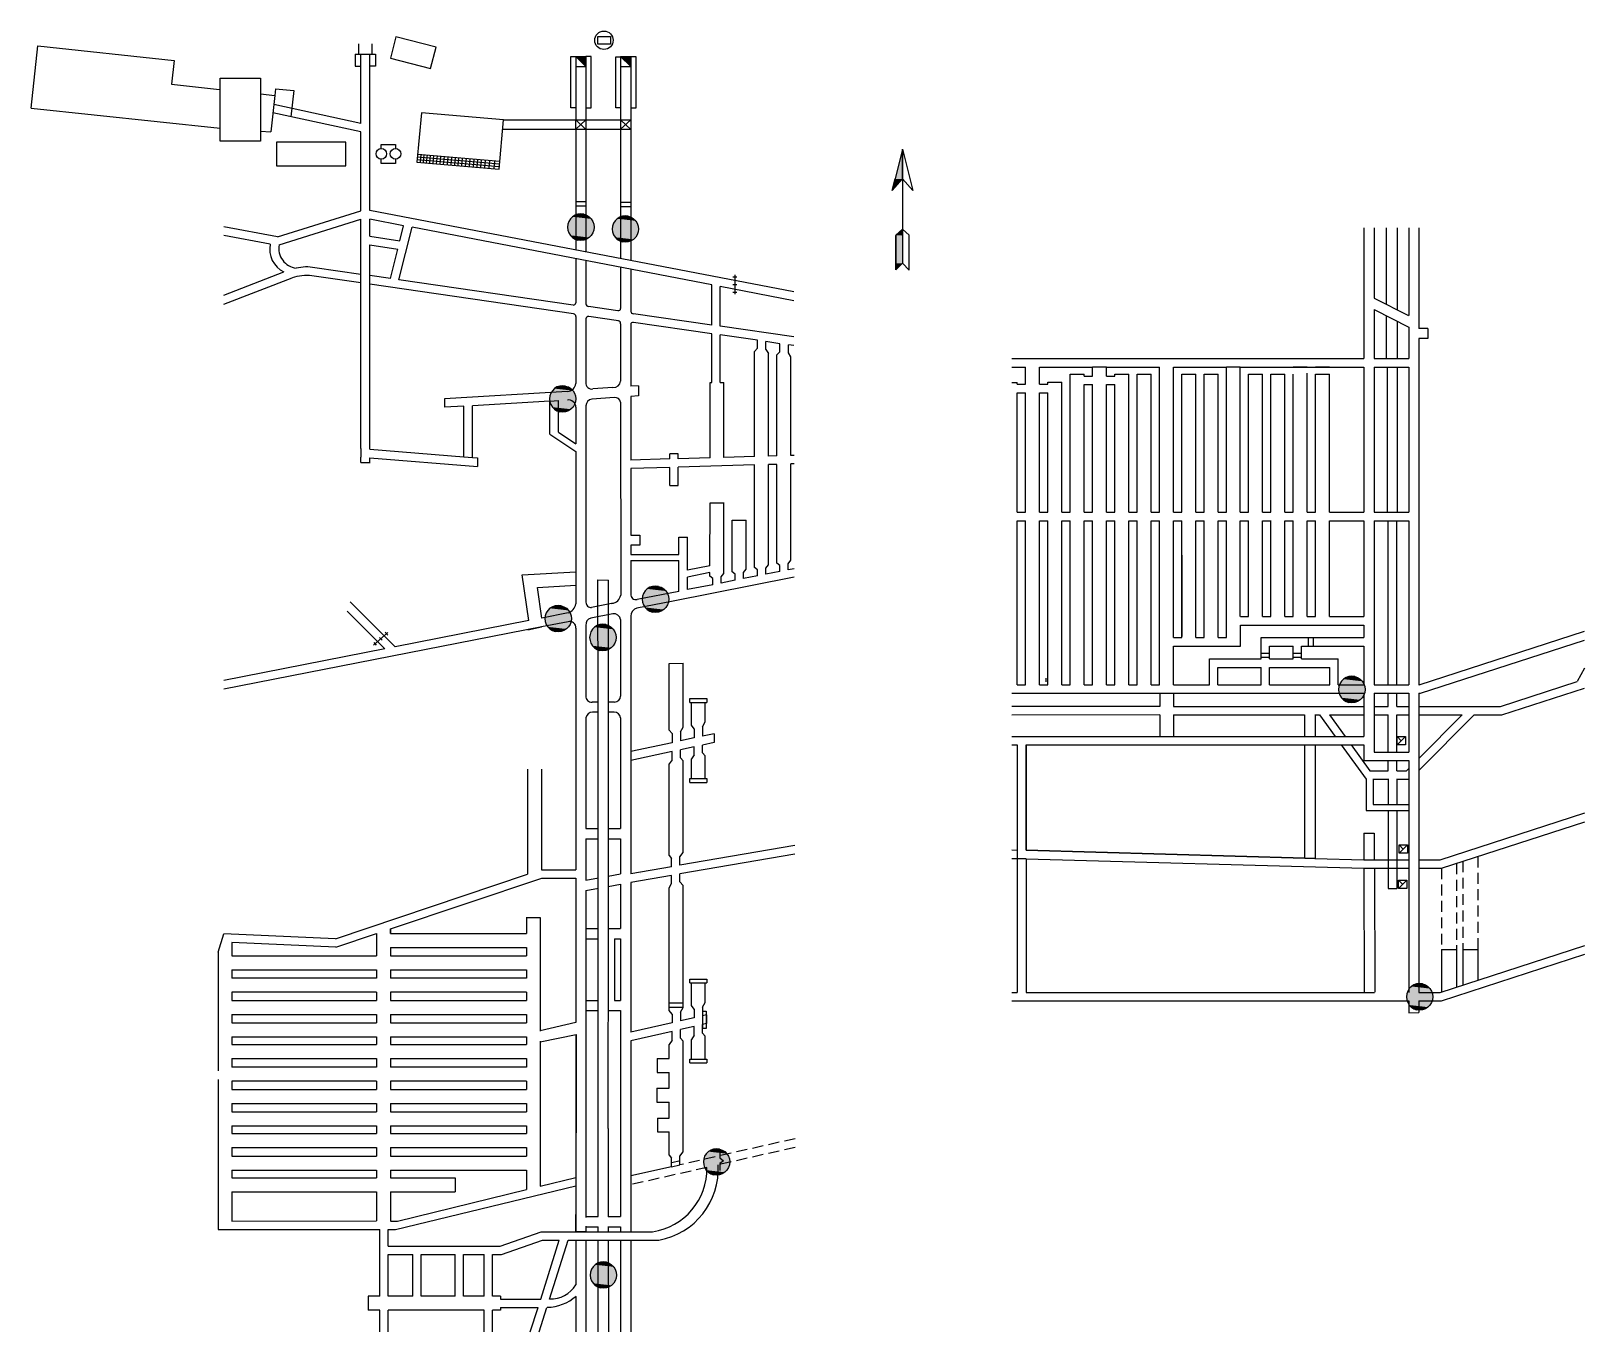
# Model space of a CAD drawing. Extents: x 61 to 513, y 11 to 389.
import ezdxf

# ---------------------------------------------------------------- set-up
doc = ezdxf.new("R2010")
doc.units = 0
doc.header["$MEASUREMENT"] = 0
doc.linetypes.add('HIDDEN2', pattern=[4.7625, 3.175, -1.5875])
doc.layers.get('0').update_dxf_attribs({"linetype": 'CONTINUOUS'})
for name, color, linetype in [('ЗНАКИ_ПОДЗЕМНЫЕ', 7, 'CONTINUOUS'), ('ПЛАН', 7, 'CONTINUOUS'), ('ПОВЕРХН__ОБЪЕКТ', 7, 'CONTINUOUS'), ('ППЗ_ДВЕРИ', 7, 'CONTINUOUS'), ('РАСКРАСКА_ПОЗИЦИЙ_ПЛА', 7, 'CONTINUOUS'), ('ТРУБОПРОВОДЫ', 7, 'CONTINUOUS'), ('УСЛ__ОБОЗНАЧЕНИЯ', 7, 'CONTINUOUS'), ('ФЗ_ВОДА', 1, 'CONTINUOUS')]:
    doc.layers.add(name, color=color, linetype=linetype)

# ---------------------------------------------------------------- blocks, each defined once
blk = doc.blocks.new('*U340')
at = {"layer": 'ПЛАН', "color": 0, "linetype": 'Continuous'}
for p, q in [((222.41, 379.04), (219.47, 381.96)), ((222.41, 381.96), (222.41, 379.04))]:
    blk.add_line(p, q, dxfattribs=at)
at = {"layer": 'ПЛАН', "color": 0, "linetype": 'Continuous', "extrusion": (0, 0, -1)}
blk.add_solid([(-219.47, 381.96), (-222.41, 381.96), (-222.41, 379.04)], dxfattribs=at)
blk = doc.blocks.new('*U341')
at = {"layer": 'ПЛАН', "color": 0, "linetype": 'Continuous'}
for p, q in [((235.46, 378.99), (232.52, 381.91)), ((235.46, 381.91), (235.46, 378.99))]:
    blk.add_line(p, q, dxfattribs=at)
at = {"layer": 'ПЛАН', "color": 0, "linetype": 'Continuous', "extrusion": (0, 0, -1)}
blk.add_solid([(-232.52, 381.91), (-235.46, 381.91), (-235.46, 378.99)], dxfattribs=at)
blk = doc.blocks.new('РЕШЕТКА')
at = {"layer": 'УСЛ__ОБОЗНАЧЕНИЯ'}
for p, q in [((1113.8, 570.41), (1113.8, 564.85)), ((1113.25, 569.85), (1114.36, 569.85)), ((1113.25, 567.63), (1114.36, 567.63)), ((1113.25, 565.41), (1114.36, 565.41))]:
    blk.add_line(p, q, dxfattribs=at)
blk = doc.blocks.new('*U342')
at = {"layer": 'ФЗ_ВОДА', "color": 0, "linetype": 'Continuous'}
for p, q in [((239.65, 226.31), (239.2, 225.58)), ((240.26, 226.92), (239.65, 226.31)), ((240.99, 227.38), (240.26, 226.92)), ((241.81, 227.66), (240.99, 227.38)), ((242.66, 227.76), (241.81, 227.66)), ((243.52, 227.66), (242.66, 227.76)), ((243.52, 227.66), (244.33, 227.38)), ((244.33, 227.38), (245.06, 226.92)), ((245.06, 226.92), (245.67, 226.31)), ((245.67, 226.31), (246.13, 225.58)), ((238.91, 224.77), (238.81, 223.91)), ((238.81, 223.91), (238.91, 223.05)), ((239.2, 225.58), (238.91, 224.77)), ((238.91, 223.05), (239.2, 222.24)), ((239.2, 222.24), (239.65, 221.51)), ((246.13, 222.24), (245.67, 221.51)), ((246.13, 225.58), (246.42, 224.77)), ((246.42, 223.05), (246.13, 222.24)), ((246.42, 224.77), (246.51, 223.91)), ((246.51, 223.91), (246.42, 223.05)), ((239.65, 221.51), (240.26, 220.9)), ((240.26, 220.9), (240.99, 220.44)), ((240.99, 220.44), (241.81, 220.16)), ((242.66, 220.06), (241.81, 220.16)), ((243.52, 220.16), (242.66, 220.06)), ((244.33, 220.44), (243.52, 220.16)), ((245.06, 220.9), (244.33, 220.44)), ((245.67, 221.51), (245.06, 220.9))]:
    blk.add_line(p, q, dxfattribs=at)
for points in [[(239.65, 226.31), (239.2, 225.58), (246.13, 225.58)], [(240.26, 226.92), (239.65, 226.31), (245.67, 226.31)], [(240.99, 227.38), (240.26, 226.92), (245.06, 226.92)], [(241.81, 227.66), (240.99, 227.38), (244.33, 227.38)], [(242.66, 227.76), (241.81, 227.66), (243.52, 227.66)], [(238.91, 224.77), (238.81, 223.91), (246.51, 223.91)], [(238.81, 223.91), (238.91, 223.05), (246.42, 223.05)], [(239.2, 225.58), (238.91, 224.77), (246.42, 224.77)], [(238.91, 223.05), (239.2, 222.24), (246.13, 222.24)], [(239.2, 222.24), (239.65, 221.51), (245.67, 221.51)], [(239.65, 221.51), (240.26, 220.9), (245.06, 220.9)], [(240.26, 220.9), (240.99, 220.44), (244.33, 220.44)], [(240.99, 220.44), (241.81, 220.16), (243.52, 220.16)]]:
    blk.add_solid(points, dxfattribs=at)
at = {"layer": 'ФЗ_ВОДА', "color": 0, "linetype": 'Continuous', "extrusion": (0, 0, -1)}
for points in [[(-239.65, 226.31), (-245.67, 226.31), (-246.13, 225.58)], [(-240.26, 226.92), (-245.06, 226.92), (-245.67, 226.31)], [(-240.99, 227.38), (-244.33, 227.38), (-245.06, 226.92)], [(-241.81, 227.66), (-243.52, 227.66), (-244.33, 227.38)], [(-238.81, 223.91), (-246.51, 223.91), (-246.42, 223.05)], [(-238.91, 224.77), (-246.42, 224.77), (-246.51, 223.91)], [(-238.91, 223.05), (-246.42, 223.05), (-246.13, 222.24)], [(-239.2, 225.58), (-246.13, 225.58), (-246.42, 224.77)], [(-239.2, 222.24), (-246.13, 222.24), (-245.67, 221.51)], [(-239.65, 221.51), (-245.67, 221.51), (-245.06, 220.9)], [(-240.26, 220.9), (-245.06, 220.9), (-244.33, 220.44)], [(-240.99, 220.44), (-244.33, 220.44), (-243.52, 220.16)], [(-241.81, 220.16), (-243.52, 220.16), (-242.66, 220.06)]]:
    blk.add_solid(points, dxfattribs=at)
blk = doc.blocks.new('*U343')
at = {"layer": 'ФЗ_ВОДА', "color": 0, "linetype": 'Continuous'}
for p, q in [((223.6, 213.62), (223.5, 212.76)), ((223.5, 212.76), (223.6, 211.9)), ((223.88, 214.43), (223.6, 213.62)), ((224.34, 215.16), (223.88, 214.43)), ((224.95, 215.77), (224.34, 215.16)), ((225.68, 216.23), (224.95, 215.77)), ((226.5, 216.51), (225.68, 216.23)), ((227.35, 216.61), (226.5, 216.51)), ((228.21, 216.51), (227.35, 216.61)), ((228.21, 216.51), (229.02, 216.23)), ((229.02, 216.23), (229.75, 215.77)), ((229.75, 215.77), (230.36, 215.16)), ((230.36, 215.16), (230.82, 214.43)), ((230.82, 214.43), (231.11, 213.62)), ((231.11, 213.62), (231.2, 212.76)), ((231.2, 212.76), (231.11, 211.9)), ((223.6, 211.9), (223.88, 211.09)), ((223.88, 211.09), (224.34, 210.36)), ((224.34, 210.36), (224.95, 209.75)), ((224.95, 209.75), (225.68, 209.29)), ((225.68, 209.29), (226.5, 209.01)), ((227.35, 208.91), (226.5, 209.01)), ((228.21, 209.01), (227.35, 208.91)), ((229.02, 209.29), (228.21, 209.01)), ((229.75, 209.75), (229.02, 209.29)), ((230.36, 210.36), (229.75, 209.75)), ((230.82, 211.09), (230.36, 210.36)), ((231.11, 211.9), (230.82, 211.09))]:
    blk.add_line(p, q, dxfattribs=at)
for points in [[(223.6, 213.62), (223.5, 212.76), (231.2, 212.76)], [(223.5, 212.76), (223.6, 211.9), (231.11, 211.9)], [(223.88, 214.43), (223.6, 213.62), (231.11, 213.62)], [(224.34, 215.16), (223.88, 214.43), (230.82, 214.43)], [(224.95, 215.77), (224.34, 215.16), (230.36, 215.16)], [(225.68, 216.23), (224.95, 215.77), (229.75, 215.77)], [(226.5, 216.51), (225.68, 216.23), (229.02, 216.23)], [(227.35, 216.61), (226.5, 216.51), (228.21, 216.51)], [(223.6, 211.9), (223.88, 211.09), (230.82, 211.09)], [(223.88, 211.09), (224.34, 210.36), (230.36, 210.36)], [(224.34, 210.36), (224.95, 209.75), (229.75, 209.75)], [(224.95, 209.75), (225.68, 209.29), (229.02, 209.29)], [(225.68, 209.29), (226.5, 209.01), (228.21, 209.01)]]:
    blk.add_solid(points, dxfattribs=at)
at = {"layer": 'ФЗ_ВОДА', "color": 0, "linetype": 'Continuous', "extrusion": (0, 0, -1)}
for points in [[(-223.5, 212.76), (-231.2, 212.76), (-231.11, 211.9)], [(-223.6, 213.62), (-231.11, 213.62), (-231.2, 212.76)], [(-223.88, 214.43), (-230.82, 214.43), (-231.11, 213.62)], [(-224.34, 215.16), (-230.36, 215.16), (-230.82, 214.43)], [(-224.95, 215.77), (-229.75, 215.77), (-230.36, 215.16)], [(-225.68, 216.23), (-229.02, 216.23), (-229.75, 215.77)], [(-226.5, 216.51), (-228.21, 216.51), (-229.02, 216.23)], [(-223.6, 211.9), (-231.11, 211.9), (-230.82, 211.09)], [(-223.88, 211.09), (-230.82, 211.09), (-230.36, 210.36)], [(-224.34, 210.36), (-230.36, 210.36), (-229.75, 209.75)], [(-224.95, 209.75), (-229.75, 209.75), (-229.02, 209.29)], [(-225.68, 209.29), (-229.02, 209.29), (-228.21, 209.01)], [(-226.5, 209.01), (-228.21, 209.01), (-227.35, 208.91)]]:
    blk.add_solid(points, dxfattribs=at)
blk = doc.blocks.new('*U344')
at = {"layer": 'ФЗ_ВОДА', "color": 0, "linetype": 'Continuous'}
for p, q in [((213.46, 222.02), (212.65, 221.73)), ((214.32, 222.11), (213.46, 222.02)), ((215.18, 222.02), (214.32, 222.11)), ((215.18, 222.02), (215.99, 221.73)), ((210.57, 219.12), (210.47, 218.26)), ((210.47, 218.26), (210.57, 217.41)), ((210.85, 219.93), (210.57, 219.12)), ((210.57, 217.41), (210.85, 216.59)), ((211.31, 220.66), (210.85, 219.93)), ((211.92, 221.27), (211.31, 220.66)), ((212.65, 221.73), (211.92, 221.27)), ((215.99, 221.73), (216.72, 221.27)), ((216.72, 221.27), (217.33, 220.66)), ((217.33, 220.66), (217.79, 219.93)), ((217.79, 219.93), (218.07, 219.12)), ((218.07, 217.41), (217.79, 216.59)), ((218.07, 219.12), (218.17, 218.26)), ((218.17, 218.26), (218.07, 217.41)), ((210.85, 216.59), (211.31, 215.86)), ((211.31, 215.86), (211.92, 215.25)), ((211.92, 215.25), (212.65, 214.8)), ((212.65, 214.8), (213.46, 214.51)), ((214.32, 214.41), (213.46, 214.51)), ((215.18, 214.51), (214.32, 214.41)), ((215.99, 214.8), (215.18, 214.51)), ((216.72, 215.25), (215.99, 214.8)), ((217.33, 215.86), (216.72, 215.25)), ((217.79, 216.59), (217.33, 215.86))]:
    blk.add_line(p, q, dxfattribs=at)
for points in [[(213.46, 222.02), (212.65, 221.73), (215.99, 221.73)], [(214.32, 222.11), (213.46, 222.02), (215.18, 222.02)], [(210.57, 219.12), (210.47, 218.26), (218.17, 218.26)], [(210.47, 218.26), (210.57, 217.41), (218.07, 217.41)], [(210.85, 219.93), (210.57, 219.12), (218.07, 219.12)], [(210.57, 217.41), (210.85, 216.59), (217.79, 216.59)], [(211.31, 220.66), (210.85, 219.93), (217.79, 219.93)], [(211.92, 221.27), (211.31, 220.66), (217.33, 220.66)], [(212.65, 221.73), (211.92, 221.27), (216.72, 221.27)], [(210.85, 216.59), (211.31, 215.86), (217.33, 215.86)], [(211.31, 215.86), (211.92, 215.25), (216.72, 215.25)], [(211.92, 215.25), (212.65, 214.8), (215.99, 214.8)], [(212.65, 214.8), (213.46, 214.51), (215.18, 214.51)]]:
    blk.add_solid(points, dxfattribs=at)
at = {"layer": 'ФЗ_ВОДА', "color": 0, "linetype": 'Continuous', "extrusion": (0, 0, -1)}
for points in [[(-213.46, 222.02), (-215.18, 222.02), (-215.99, 221.73)], [(-210.47, 218.26), (-218.17, 218.26), (-218.07, 217.41)], [(-210.57, 219.12), (-218.07, 219.12), (-218.17, 218.26)], [(-210.57, 217.41), (-218.07, 217.41), (-217.79, 216.59)], [(-210.85, 219.93), (-217.79, 219.93), (-218.07, 219.12)], [(-211.31, 220.66), (-217.33, 220.66), (-217.79, 219.93)], [(-211.92, 221.27), (-216.72, 221.27), (-217.33, 220.66)], [(-212.65, 221.73), (-215.99, 221.73), (-216.72, 221.27)], [(-210.85, 216.59), (-217.79, 216.59), (-217.33, 215.86)], [(-211.31, 215.86), (-217.33, 215.86), (-216.72, 215.25)], [(-211.92, 215.25), (-216.72, 215.25), (-215.99, 214.8)], [(-212.65, 214.8), (-215.99, 214.8), (-215.18, 214.51)], [(-213.46, 214.51), (-215.18, 214.51), (-214.32, 214.41)]]:
    blk.add_solid(points, dxfattribs=at)
blk = doc.blocks.new('*U345')
at = {"layer": 'ФЗ_ВОДА', "color": 0, "linetype": 'Continuous'}
for p, q in [((213.24, 285.25), (212.63, 284.64)), ((213.97, 285.71), (213.24, 285.25)), ((214.78, 285.99), (213.97, 285.71)), ((215.64, 286.09), (214.78, 285.99)), ((216.49, 285.99), (215.64, 286.09)), ((216.49, 285.99), (217.31, 285.71)), ((217.31, 285.71), (218.04, 285.25)), ((218.04, 285.25), (218.65, 284.64)), ((211.88, 283.09), (211.79, 282.24)), ((211.79, 282.24), (211.88, 281.38)), ((212.17, 283.91), (211.88, 283.09)), ((211.88, 281.38), (212.17, 280.57)), ((212.63, 284.64), (212.17, 283.91)), ((212.17, 280.57), (212.63, 279.84)), ((218.65, 284.64), (219.11, 283.91)), ((219.11, 280.57), (218.65, 279.84)), ((219.11, 283.91), (219.39, 283.09)), ((219.39, 281.38), (219.11, 280.57)), ((219.39, 283.09), (219.49, 282.24)), ((219.49, 282.24), (219.39, 281.38)), ((212.63, 279.84), (213.24, 279.23)), ((213.24, 279.23), (213.97, 278.77)), ((213.97, 278.77), (214.78, 278.49)), ((215.64, 278.39), (214.78, 278.49)), ((216.49, 278.49), (215.64, 278.39)), ((217.31, 278.77), (216.49, 278.49)), ((218.04, 279.23), (217.31, 278.77)), ((218.65, 279.84), (218.04, 279.23))]:
    blk.add_line(p, q, dxfattribs=at)
for points in [[(213.24, 285.25), (212.63, 284.64), (218.65, 284.64)], [(213.97, 285.71), (213.24, 285.25), (218.04, 285.25)], [(214.78, 285.99), (213.97, 285.71), (217.31, 285.71)], [(215.64, 286.09), (214.78, 285.99), (216.49, 285.99)], [(211.88, 283.09), (211.79, 282.24), (219.49, 282.24)], [(211.79, 282.24), (211.88, 281.38), (219.39, 281.38)], [(212.17, 283.91), (211.88, 283.09), (219.39, 283.09)], [(211.88, 281.38), (212.17, 280.57), (219.11, 280.57)], [(212.63, 284.64), (212.17, 283.91), (219.11, 283.91)], [(212.17, 280.57), (212.63, 279.84), (218.65, 279.84)], [(212.63, 279.84), (213.24, 279.23), (218.04, 279.23)], [(213.24, 279.23), (213.97, 278.77), (217.31, 278.77)], [(213.97, 278.77), (214.78, 278.49), (216.49, 278.49)]]:
    blk.add_solid(points, dxfattribs=at)
at = {"layer": 'ФЗ_ВОДА', "color": 0, "linetype": 'Continuous', "extrusion": (0, 0, -1)}
for points in [[(-213.24, 285.25), (-218.04, 285.25), (-218.65, 284.64)], [(-213.97, 285.71), (-217.31, 285.71), (-218.04, 285.25)], [(-214.78, 285.99), (-216.49, 285.99), (-217.31, 285.71)], [(-211.79, 282.24), (-219.49, 282.24), (-219.39, 281.38)], [(-211.88, 283.09), (-219.39, 283.09), (-219.49, 282.24)], [(-211.88, 281.38), (-219.39, 281.38), (-219.11, 280.57)], [(-212.17, 283.91), (-219.11, 283.91), (-219.39, 283.09)], [(-212.17, 280.57), (-219.11, 280.57), (-218.65, 279.84)], [(-212.63, 284.64), (-218.65, 284.64), (-219.11, 283.91)], [(-212.63, 279.84), (-218.65, 279.84), (-218.04, 279.23)], [(-213.24, 279.23), (-218.04, 279.23), (-217.31, 278.77)], [(-213.97, 278.77), (-217.31, 278.77), (-216.49, 278.49)], [(-214.78, 278.49), (-216.49, 278.49), (-215.64, 278.39)]]:
    blk.add_solid(points, dxfattribs=at)
blk = doc.blocks.new('*U346')
at = {"layer": 'ФЗ_ВОДА', "color": 0, "linetype": 'Continuous'}
for p, q in [((232.24, 335.17), (231.51, 334.71)), ((233.05, 335.46), (232.24, 335.17)), ((233.91, 335.55), (233.05, 335.46)), ((234.76, 335.46), (233.91, 335.55)), ((234.76, 335.46), (235.58, 335.17)), ((235.58, 335.17), (236.31, 334.71)), ((230.15, 332.56), (230.06, 331.7)), ((230.06, 331.7), (230.15, 330.85)), ((230.44, 333.37), (230.15, 332.56)), ((230.15, 330.85), (230.44, 330.03)), ((230.9, 334.1), (230.44, 333.37)), ((231.51, 334.71), (230.9, 334.1)), ((236.31, 334.71), (236.92, 334.1)), ((236.92, 334.1), (237.37, 333.37)), ((237.37, 333.37), (237.66, 332.56)), ((237.66, 330.85), (237.37, 330.03)), ((237.66, 332.56), (237.76, 331.7)), ((237.76, 331.7), (237.66, 330.85)), ((230.44, 330.03), (230.9, 329.3)), ((230.9, 329.3), (231.51, 328.69)), ((231.51, 328.69), (232.24, 328.24)), ((232.24, 328.24), (233.05, 327.95)), ((233.91, 327.85), (233.05, 327.95)), ((234.76, 327.95), (233.91, 327.85)), ((235.58, 328.24), (234.76, 327.95)), ((236.31, 328.69), (235.58, 328.24)), ((236.92, 329.3), (236.31, 328.69)), ((237.37, 330.03), (236.92, 329.3))]:
    blk.add_line(p, q, dxfattribs=at)
for points in [[(232.24, 335.17), (231.51, 334.71), (236.31, 334.71)], [(233.05, 335.46), (232.24, 335.17), (235.58, 335.17)], [(233.91, 335.55), (233.05, 335.46), (234.76, 335.46)], [(230.15, 332.56), (230.06, 331.7), (237.76, 331.7)], [(230.06, 331.7), (230.15, 330.85), (237.66, 330.85)], [(230.44, 333.37), (230.15, 332.56), (237.66, 332.56)], [(230.15, 330.85), (230.44, 330.03), (237.37, 330.03)], [(230.9, 334.1), (230.44, 333.37), (237.37, 333.37)], [(231.51, 334.71), (230.9, 334.1), (236.92, 334.1)], [(230.44, 330.03), (230.9, 329.3), (236.92, 329.3)], [(230.9, 329.3), (231.51, 328.69), (236.31, 328.69)], [(231.51, 328.69), (232.24, 328.24), (235.58, 328.24)], [(232.24, 328.24), (233.05, 327.95), (234.76, 327.95)]]:
    blk.add_solid(points, dxfattribs=at)
at = {"layer": 'ФЗ_ВОДА', "color": 0, "linetype": 'Continuous', "extrusion": (0, 0, -1)}
for points in [[(-232.24, 335.17), (-235.58, 335.17), (-236.31, 334.71)], [(-233.05, 335.46), (-234.76, 335.46), (-235.58, 335.17)], [(-230.06, 331.7), (-237.76, 331.7), (-237.66, 330.85)], [(-230.15, 332.56), (-237.66, 332.56), (-237.76, 331.7)], [(-230.15, 330.85), (-237.66, 330.85), (-237.37, 330.03)], [(-230.44, 333.37), (-237.37, 333.37), (-237.66, 332.56)], [(-230.9, 334.1), (-236.92, 334.1), (-237.37, 333.37)], [(-231.51, 334.71), (-236.31, 334.71), (-236.92, 334.1)], [(-230.44, 330.03), (-237.37, 330.03), (-236.92, 329.3)], [(-230.9, 329.3), (-236.92, 329.3), (-236.31, 328.69)], [(-231.51, 328.69), (-236.31, 328.69), (-235.58, 328.24)], [(-232.24, 328.24), (-235.58, 328.24), (-234.76, 327.95)], [(-233.05, 327.95), (-234.76, 327.95), (-233.91, 327.85)]]:
    blk.add_solid(points, dxfattribs=at)
blk = doc.blocks.new('*U347')
at = {"layer": 'ФЗ_ВОДА', "color": 0, "linetype": 'Continuous'}
for p, q in [((218.52, 335.27), (217.91, 334.66)), ((219.25, 335.73), (218.52, 335.27)), ((220.07, 336.02), (219.25, 335.73)), ((220.92, 336.11), (220.07, 336.02)), ((221.78, 336.02), (220.92, 336.11)), ((221.78, 336.02), (222.59, 335.73)), ((222.59, 335.73), (223.32, 335.27)), ((223.32, 335.27), (223.93, 334.66)), ((217.17, 333.12), (217.07, 332.26)), ((217.07, 332.26), (217.17, 331.41)), ((217.45, 333.93), (217.17, 333.12)), ((217.17, 331.41), (217.45, 330.59)), ((217.91, 334.66), (217.45, 333.93)), ((217.45, 330.59), (217.91, 329.86)), ((223.93, 334.66), (224.39, 333.93)), ((224.39, 330.59), (223.93, 329.86)), ((224.39, 333.93), (224.67, 333.12)), ((224.67, 331.41), (224.39, 330.59)), ((224.67, 333.12), (224.77, 332.26)), ((224.77, 332.26), (224.67, 331.41)), ((217.91, 329.86), (218.52, 329.25)), ((218.52, 329.25), (219.25, 328.79)), ((219.25, 328.79), (220.07, 328.51)), ((220.92, 328.41), (220.07, 328.51)), ((221.78, 328.51), (220.92, 328.41)), ((222.59, 328.79), (221.78, 328.51)), ((223.32, 329.25), (222.59, 328.79)), ((223.93, 329.86), (223.32, 329.25))]:
    blk.add_line(p, q, dxfattribs=at)
for points in [[(218.52, 335.27), (217.91, 334.66), (223.93, 334.66)], [(219.25, 335.73), (218.52, 335.27), (223.32, 335.27)], [(220.07, 336.02), (219.25, 335.73), (222.59, 335.73)], [(220.92, 336.11), (220.07, 336.02), (221.78, 336.02)], [(217.17, 333.12), (217.07, 332.26), (224.77, 332.26)], [(217.07, 332.26), (217.17, 331.41), (224.67, 331.41)], [(217.45, 333.93), (217.17, 333.12), (224.67, 333.12)], [(217.17, 331.41), (217.45, 330.59), (224.39, 330.59)], [(217.91, 334.66), (217.45, 333.93), (224.39, 333.93)], [(217.45, 330.59), (217.91, 329.86), (223.93, 329.86)], [(217.91, 329.86), (218.52, 329.25), (223.32, 329.25)], [(218.52, 329.25), (219.25, 328.79), (222.59, 328.79)], [(219.25, 328.79), (220.07, 328.51), (221.78, 328.51)]]:
    blk.add_solid(points, dxfattribs=at)
at = {"layer": 'ФЗ_ВОДА', "color": 0, "linetype": 'Continuous', "extrusion": (0, 0, -1)}
for points in [[(-218.52, 335.27), (-223.32, 335.27), (-223.93, 334.66)], [(-219.25, 335.73), (-222.59, 335.73), (-223.32, 335.27)], [(-220.07, 336.02), (-221.78, 336.02), (-222.59, 335.73)], [(-217.07, 332.26), (-224.77, 332.26), (-224.67, 331.41)], [(-217.17, 333.12), (-224.67, 333.12), (-224.77, 332.26)], [(-217.17, 331.41), (-224.67, 331.41), (-224.39, 330.59)], [(-217.45, 333.93), (-224.39, 333.93), (-224.67, 333.12)], [(-217.45, 330.59), (-224.39, 330.59), (-223.93, 329.86)], [(-217.91, 334.66), (-223.93, 334.66), (-224.39, 333.93)], [(-217.91, 329.86), (-223.93, 329.86), (-223.32, 329.25)], [(-218.52, 329.25), (-223.32, 329.25), (-222.59, 328.79)], [(-219.25, 328.79), (-222.59, 328.79), (-221.78, 328.51)], [(-220.07, 328.51), (-221.78, 328.51), (-220.92, 328.41)]]:
    blk.add_solid(points, dxfattribs=at)
blk = doc.blocks.new('ВЕНТ_ПАРУС')
at = {"layer": 'УСЛ__ОБОЗНАЧЕНИЯ'}
for p, q in [((1113.71, 602.67), (1113.71, 601)), ((1113.71, 601), (1114.82, 600.17)), ((1114.82, 600.17), (1113.71, 599.34)), ((1113.71, 599.34), (1113.71, 597.39))]:
    blk.add_line(p, q, dxfattribs=at)
blk = doc.blocks.new('*U348')
at = {"layer": 'ФЗ_ВОДА', "color": 0, "linetype": 'Continuous'}
for p, q in [((258.79, 63.54), (258.06, 63.08)), ((259.6, 63.83), (258.79, 63.54)), ((260.46, 63.92), (259.6, 63.83)), ((261.31, 63.83), (260.46, 63.92)), ((261.31, 63.83), (262.13, 63.54)), ((262.13, 63.54), (262.86, 63.08)), ((256.71, 60.93), (256.61, 60.07)), ((256.61, 60.07), (256.71, 59.22)), ((256.99, 61.74), (256.71, 60.93)), ((256.71, 59.22), (256.99, 58.4)), ((257.45, 62.47), (256.99, 61.74)), ((258.06, 63.08), (257.45, 62.47)), ((262.86, 63.08), (263.47, 62.47)), ((263.47, 62.47), (263.93, 61.74)), ((263.93, 61.74), (264.21, 60.93)), ((264.21, 59.22), (263.93, 58.4)), ((264.21, 60.93), (264.31, 60.07)), ((264.31, 60.07), (264.21, 59.22)), ((256.99, 58.4), (257.45, 57.67)), ((257.45, 57.67), (258.06, 57.06)), ((258.06, 57.06), (258.79, 56.6)), ((258.79, 56.6), (259.6, 56.32)), ((260.46, 56.22), (259.6, 56.32)), ((261.31, 56.32), (260.46, 56.22)), ((262.13, 56.6), (261.31, 56.32)), ((262.86, 57.06), (262.13, 56.6)), ((263.47, 57.67), (262.86, 57.06)), ((263.93, 58.4), (263.47, 57.67))]:
    blk.add_line(p, q, dxfattribs=at)
for points in [[(258.79, 63.54), (258.06, 63.08), (262.86, 63.08)], [(259.6, 63.83), (258.79, 63.54), (262.13, 63.54)], [(260.46, 63.92), (259.6, 63.83), (261.31, 63.83)], [(256.71, 60.93), (256.61, 60.07), (264.31, 60.07)], [(256.61, 60.07), (256.71, 59.22), (264.21, 59.22)], [(256.99, 61.74), (256.71, 60.93), (264.21, 60.93)], [(256.71, 59.22), (256.99, 58.4), (263.93, 58.4)], [(257.45, 62.47), (256.99, 61.74), (263.93, 61.74)], [(258.06, 63.08), (257.45, 62.47), (263.47, 62.47)], [(256.99, 58.4), (257.45, 57.67), (263.47, 57.67)], [(257.45, 57.67), (258.06, 57.06), (262.86, 57.06)], [(258.06, 57.06), (258.79, 56.6), (262.13, 56.6)], [(258.79, 56.6), (259.6, 56.32), (261.31, 56.32)]]:
    blk.add_solid(points, dxfattribs=at)
at = {"layer": 'ФЗ_ВОДА', "color": 0, "linetype": 'Continuous', "extrusion": (0, 0, -1)}
for points in [[(-258.79, 63.54), (-262.13, 63.54), (-262.86, 63.08)], [(-259.6, 63.83), (-261.31, 63.83), (-262.13, 63.54)], [(-256.61, 60.07), (-264.31, 60.07), (-264.21, 59.22)], [(-256.71, 60.93), (-264.21, 60.93), (-264.31, 60.07)], [(-256.71, 59.22), (-264.21, 59.22), (-263.93, 58.4)], [(-256.99, 61.74), (-263.93, 61.74), (-264.21, 60.93)], [(-257.45, 62.47), (-263.47, 62.47), (-263.93, 61.74)], [(-258.06, 63.08), (-262.86, 63.08), (-263.47, 62.47)], [(-256.99, 58.4), (-263.93, 58.4), (-263.47, 57.67)], [(-257.45, 57.67), (-263.47, 57.67), (-262.86, 57.06)], [(-258.06, 57.06), (-262.86, 57.06), (-262.13, 56.6)], [(-258.79, 56.6), (-262.13, 56.6), (-261.31, 56.32)], [(-259.6, 56.32), (-261.31, 56.32), (-260.46, 56.22)]]:
    blk.add_solid(points, dxfattribs=at)
blk = doc.blocks.new('*U349')
at = {"layer": 'ФЗ_ВОДА', "color": 0, "linetype": 'Continuous'}
for p, q in [((223.75, 27.98), (223.66, 27.13)), ((224.04, 28.8), (223.75, 27.98)), ((224.5, 29.53), (224.04, 28.8)), ((225.1, 30.13), (224.5, 29.53)), ((225.83, 30.59), (225.1, 30.13)), ((226.65, 30.88), (225.83, 30.59)), ((227.5, 30.97), (226.65, 30.88)), ((228.36, 30.88), (227.5, 30.97)), ((228.36, 30.88), (229.18, 30.59)), ((229.18, 30.59), (229.9, 30.13)), ((229.9, 30.13), (230.51, 29.53)), ((230.51, 29.53), (230.97, 28.8)), ((230.97, 28.8), (231.26, 27.98)), ((231.26, 27.98), (231.35, 27.13)), ((223.66, 27.13), (223.75, 26.27)), ((223.75, 26.27), (224.04, 25.46)), ((224.04, 25.46), (224.5, 24.73)), ((224.5, 24.73), (225.1, 24.12)), ((225.1, 24.12), (225.83, 23.66)), ((225.83, 23.66), (226.65, 23.37)), ((227.5, 23.28), (226.65, 23.37)), ((228.36, 23.37), (227.5, 23.28)), ((229.18, 23.66), (228.36, 23.37)), ((229.9, 24.12), (229.18, 23.66)), ((230.51, 24.73), (229.9, 24.12)), ((230.97, 25.46), (230.51, 24.73)), ((231.26, 26.27), (230.97, 25.46)), ((231.35, 27.13), (231.26, 26.27))]:
    blk.add_line(p, q, dxfattribs=at)
for points in [[(223.75, 27.98), (223.66, 27.13), (231.35, 27.13)], [(224.04, 28.8), (223.75, 27.98), (231.26, 27.98)], [(224.5, 29.53), (224.04, 28.8), (230.97, 28.8)], [(225.1, 30.13), (224.5, 29.53), (230.51, 29.53)], [(225.83, 30.59), (225.1, 30.13), (229.9, 30.13)], [(226.65, 30.88), (225.83, 30.59), (229.18, 30.59)], [(227.5, 30.97), (226.65, 30.88), (228.36, 30.88)], [(223.66, 27.13), (223.75, 26.27), (231.26, 26.27)], [(223.75, 26.27), (224.04, 25.46), (230.97, 25.46)], [(224.04, 25.46), (224.5, 24.73), (230.51, 24.73)], [(224.5, 24.73), (225.1, 24.12), (229.9, 24.12)], [(225.1, 24.12), (225.83, 23.66), (229.18, 23.66)], [(225.83, 23.66), (226.65, 23.37), (228.36, 23.37)]]:
    blk.add_solid(points, dxfattribs=at)
at = {"layer": 'ФЗ_ВОДА', "color": 0, "linetype": 'Continuous', "extrusion": (0, 0, -1)}
for points in [[(-223.75, 27.98), (-231.26, 27.98), (-231.35, 27.13)], [(-224.04, 28.8), (-230.97, 28.8), (-231.26, 27.98)], [(-224.5, 29.53), (-230.51, 29.53), (-230.97, 28.8)], [(-225.1, 30.13), (-229.9, 30.13), (-230.51, 29.53)], [(-225.83, 30.59), (-229.18, 30.59), (-229.9, 30.13)], [(-226.65, 30.88), (-228.36, 30.88), (-229.18, 30.59)], [(-223.66, 27.13), (-231.35, 27.13), (-231.26, 26.27)], [(-223.75, 26.27), (-231.26, 26.27), (-230.97, 25.46)], [(-224.04, 25.46), (-230.97, 25.46), (-230.51, 24.73)], [(-224.5, 24.73), (-230.51, 24.73), (-229.9, 24.12)], [(-225.1, 24.12), (-229.9, 24.12), (-229.18, 23.66)], [(-225.83, 23.66), (-229.18, 23.66), (-228.36, 23.37)], [(-226.65, 23.37), (-228.36, 23.37), (-227.5, 23.28)]]:
    blk.add_solid(points, dxfattribs=at)
blk = doc.blocks.new('*U467')
at = {"layer": 'ФЗ_ВОДА', "color": 0, "linetype": 'Continuous'}
for p, q in [((461.45, 109.01), (461.35, 108.15)), ((461.73, 109.82), (461.45, 109.01)), ((462.19, 110.55), (461.73, 109.82)), ((462.8, 111.16), (462.19, 110.55)), ((463.53, 111.62), (462.8, 111.16)), ((464.34, 111.9), (463.53, 111.62)), ((465.2, 112), (464.34, 111.9)), ((466.06, 111.9), (465.2, 112)), ((466.06, 111.9), (466.87, 111.62)), ((466.87, 111.62), (467.6, 111.16)), ((467.6, 111.16), (468.21, 110.55)), ((468.21, 110.55), (468.67, 109.82)), ((468.67, 109.82), (468.95, 109.01)), ((468.95, 109.01), (469.05, 108.15)), ((461.35, 108.15), (461.45, 107.3)), ((461.45, 107.3), (461.73, 106.48)), ((461.73, 106.48), (462.19, 105.75)), ((462.19, 105.75), (462.8, 105.14)), ((462.8, 105.14), (463.53, 104.68)), ((463.53, 104.68), (464.34, 104.4)), ((465.2, 104.3), (464.34, 104.4)), ((466.06, 104.4), (465.2, 104.3)), ((466.87, 104.68), (466.06, 104.4)), ((467.6, 105.14), (466.87, 104.68)), ((468.21, 105.75), (467.6, 105.14)), ((468.67, 106.48), (468.21, 105.75)), ((468.95, 107.3), (468.67, 106.48)), ((469.05, 108.15), (468.95, 107.3))]:
    blk.add_line(p, q, dxfattribs=at)
for points in [[(461.45, 109.01), (461.35, 108.15), (469.05, 108.15)], [(461.73, 109.82), (461.45, 109.01), (468.95, 109.01)], [(462.19, 110.55), (461.73, 109.82), (468.67, 109.82)], [(462.8, 111.16), (462.19, 110.55), (468.21, 110.55)], [(463.53, 111.62), (462.8, 111.16), (467.6, 111.16)], [(464.34, 111.9), (463.53, 111.62), (466.87, 111.62)], [(465.2, 112), (464.34, 111.9), (466.06, 111.9)], [(461.35, 108.15), (461.45, 107.3), (468.95, 107.3)], [(461.45, 107.3), (461.73, 106.48), (468.67, 106.48)], [(461.73, 106.48), (462.19, 105.75), (468.21, 105.75)], [(462.19, 105.75), (462.8, 105.14), (467.6, 105.14)], [(462.8, 105.14), (463.53, 104.68), (466.87, 104.68)], [(463.53, 104.68), (464.34, 104.4), (466.06, 104.4)]]:
    blk.add_solid(points, dxfattribs=at)
at = {"layer": 'ФЗ_ВОДА', "color": 0, "linetype": 'Continuous', "extrusion": (0, 0, -1)}
for points in [[(-461.45, 109.01), (-468.95, 109.01), (-469.05, 108.15)], [(-461.73, 109.82), (-468.67, 109.82), (-468.95, 109.01)], [(-462.19, 110.55), (-468.21, 110.55), (-468.67, 109.82)], [(-462.8, 111.16), (-467.6, 111.16), (-468.21, 110.55)], [(-463.53, 111.62), (-466.87, 111.62), (-467.6, 111.16)], [(-464.34, 111.9), (-466.06, 111.9), (-466.87, 111.62)], [(-461.35, 108.15), (-469.05, 108.15), (-468.95, 107.3)], [(-461.45, 107.3), (-468.95, 107.3), (-468.67, 106.48)], [(-461.73, 106.48), (-468.67, 106.48), (-468.21, 105.75)], [(-462.19, 105.75), (-468.21, 105.75), (-467.6, 105.14)], [(-462.8, 105.14), (-467.6, 105.14), (-466.87, 104.68)], [(-463.53, 104.68), (-466.87, 104.68), (-466.06, 104.4)], [(-464.34, 104.4), (-466.06, 104.4), (-465.2, 104.3)]]:
    blk.add_solid(points, dxfattribs=at)
blk = doc.blocks.new('*U468')
at = {"layer": 'ФЗ_ВОДА', "color": 0, "linetype": 'Continuous'}
for p, q in [((441.99, 199.3), (441.7, 198.49)), ((442.44, 200.03), (441.99, 199.3)), ((443.05, 200.64), (442.44, 200.03)), ((443.78, 201.1), (443.05, 200.64)), ((444.6, 201.38), (443.78, 201.1)), ((445.45, 201.48), (444.6, 201.38)), ((446.31, 201.38), (445.45, 201.48)), ((446.31, 201.38), (447.12, 201.1)), ((447.12, 201.1), (447.85, 200.64)), ((447.85, 200.64), (448.46, 200.03)), ((448.46, 200.03), (448.92, 199.3)), ((448.92, 199.3), (449.21, 198.49)), ((441.7, 198.49), (441.6, 197.63)), ((441.6, 197.63), (441.7, 196.78)), ((441.7, 196.78), (441.99, 195.96)), ((441.99, 195.96), (442.44, 195.23)), ((442.44, 195.23), (443.05, 194.62)), ((443.05, 194.62), (443.78, 194.16)), ((447.85, 194.62), (447.12, 194.16)), ((448.46, 195.23), (447.85, 194.62)), ((448.92, 195.96), (448.46, 195.23)), ((449.21, 196.78), (448.92, 195.96)), ((449.21, 198.49), (449.3, 197.63)), ((449.3, 197.63), (449.21, 196.78)), ((443.78, 194.16), (444.6, 193.88)), ((445.45, 193.78), (444.6, 193.88)), ((446.31, 193.88), (445.45, 193.78)), ((447.12, 194.16), (446.31, 193.88))]:
    blk.add_line(p, q, dxfattribs=at)
for points in [[(441.99, 199.3), (441.7, 198.49), (449.21, 198.49)], [(442.44, 200.03), (441.99, 199.3), (448.92, 199.3)], [(443.05, 200.64), (442.44, 200.03), (448.46, 200.03)], [(443.78, 201.1), (443.05, 200.64), (447.85, 200.64)], [(444.6, 201.38), (443.78, 201.1), (447.12, 201.1)], [(445.45, 201.48), (444.6, 201.38), (446.31, 201.38)], [(441.7, 198.49), (441.6, 197.63), (449.3, 197.63)], [(441.6, 197.63), (441.7, 196.78), (449.21, 196.78)], [(441.7, 196.78), (441.99, 195.96), (448.92, 195.96)], [(441.99, 195.96), (442.44, 195.23), (448.46, 195.23)], [(442.44, 195.23), (443.05, 194.62), (447.85, 194.62)], [(443.05, 194.62), (443.78, 194.16), (447.12, 194.16)], [(443.78, 194.16), (444.6, 193.88), (446.31, 193.88)]]:
    blk.add_solid(points, dxfattribs=at)
at = {"layer": 'ФЗ_ВОДА', "color": 0, "linetype": 'Continuous', "extrusion": (0, 0, -1)}
for points in [[(-441.99, 199.3), (-448.92, 199.3), (-449.21, 198.49)], [(-442.44, 200.03), (-448.46, 200.03), (-448.92, 199.3)], [(-443.05, 200.64), (-447.85, 200.64), (-448.46, 200.03)], [(-443.78, 201.1), (-447.12, 201.1), (-447.85, 200.64)], [(-444.6, 201.38), (-446.31, 201.38), (-447.12, 201.1)], [(-441.6, 197.63), (-449.3, 197.63), (-449.21, 196.78)], [(-441.7, 198.49), (-449.21, 198.49), (-449.3, 197.63)], [(-441.7, 196.78), (-449.21, 196.78), (-448.92, 195.96)], [(-441.99, 195.96), (-448.92, 195.96), (-448.46, 195.23)], [(-442.44, 195.23), (-448.46, 195.23), (-447.85, 194.62)], [(-443.05, 194.62), (-447.85, 194.62), (-447.12, 194.16)], [(-443.78, 194.16), (-447.12, 194.16), (-446.31, 193.88)], [(-444.6, 193.88), (-446.31, 193.88), (-445.45, 193.78)]]:
    blk.add_solid(points, dxfattribs=at)
blk = doc.blocks.new('*U469')
at = {"layer": 'РАСКРАСКА_ПОЗИЦИЙ_ПЛА', "linetype": 'Continuous'}
for p, q in [((314.61, 354.92), (312.46, 346.32)), ((314.61, 346.32), (314.61, 354.92)), ((314.61, 346.32), (311.62, 342.94)), ((311.62, 342.94), (312.46, 346.32))]:
    blk.add_line(p, q, dxfattribs=at)
blk.add_solid([(314.61, 354.92), (312.46, 346.32), (314.61, 346.32)], dxfattribs=at)
at = {"layer": 'РАСКРАСКА_ПОЗИЦИЙ_ПЛА', "linetype": 'Continuous', "extrusion": (0, 0, -1)}
blk.add_solid([(-312.46, 346.32), (-314.61, 346.32), (-311.62, 342.94)], dxfattribs=at)
blk = doc.blocks.new('*U470')
at = {"layer": 'РАСКРАСКА_ПОЗИЦИЙ_ПЛА', "linetype": 'Continuous'}
for p, q in [((314.61, 331.67), (312.65, 329.86)), ((314.61, 329.86), (314.61, 331.67)), ((312.65, 329.86), (312.65, 321.73)), ((314.61, 329.86), (314.61, 321.73)), ((314.61, 321.73), (312.65, 319.78)), ((312.65, 319.78), (312.65, 321.73))]:
    blk.add_line(p, q, dxfattribs=at)
for points in [[(314.61, 331.67), (312.65, 329.86), (314.61, 329.86)], [(312.65, 329.86), (312.65, 321.73), (314.61, 321.73)]]:
    blk.add_solid(points, dxfattribs=at)
at = {"layer": 'РАСКРАСКА_ПОЗИЦИЙ_ПЛА', "linetype": 'Continuous', "extrusion": (0, 0, -1)}
for points in [[(-312.65, 329.86), (-314.61, 329.86), (-314.61, 321.73)], [(-312.65, 321.73), (-314.61, 321.73), (-312.65, 319.78)]]:
    blk.add_solid(points, dxfattribs=at)

msp = doc.modelspace()

# ---------------------------------------------------------------- linework, layer by layer
msp.add_line((235.45, 242.58), (238.11, 242.58))
at = {"layer": 'ЗНАКИ_ПОДЗЕМНЫЕ'}
for p, q in [((356.44, 199.85), (356.44, 200.96)), ((252.66, 194.97), (257.66, 194.97)), ((252.66, 193.86), (252.66, 194.97)), ((257.66, 194.97), (257.66, 193.86)), ((252.66, 193.86), (257.66, 193.86)), ((252.63, 171.68), (257.63, 171.68)), ((252.63, 170.57), (252.63, 171.68)), ((252.63, 170.57), (257.63, 170.57)), ((257.63, 171.68), (257.63, 170.57)), ((252.66, 113.31), (257.66, 113.31)), ((252.66, 112.2), (252.66, 113.31)), ((257.66, 113.31), (257.66, 112.2)), ((252.66, 112.2), (257.66, 112.2)), ((256.36, 103.92), (256.36, 98.92)), ((256.36, 103.92), (257.47, 103.92)), ((257.47, 103.92), (257.47, 98.92)), ((257.47, 98.92), (256.36, 98.92)), ((252.63, 90.02), (257.63, 90.02)), ((252.63, 88.91), (252.63, 90.02)), ((252.63, 88.91), (257.63, 88.91)), ((257.63, 90.02), (257.63, 88.91))]:
    msp.add_line(p, q, dxfattribs=at)
at = {"layer": 'ЗНАКИ_ПОДЗЕМНЫЕ', "color": 0}
for p, q in [((389.5, 190.22), (389.5, 183.96)), ((393.49, 190.22), (393.49, 183.96))]:
    msp.add_line(p, q, dxfattribs=at)
at = {"layer": 'ЗНАКИ_ПОДЗЕМНЫЕ', "color": 5}
msp.add_line((389.5, 185.07), (389.5, 183.96), dxfattribs=at)
at = {"layer": 'ПЛАН'}
for p, q in [((156.27, 382.62), (156.27, 385.61)), ((160.17, 382.62), (160.17, 385.61)), ((155.22, 382.62), (159.49, 382.62)), ((155.22, 382.62), (155.22, 379.09)), ((156.82, 362.47), (156.82, 382.62)), ((159.49, 337.09), (159.49, 382.62)), ((159.49, 382.62), (161.11, 382.62)), ((161.11, 382.62), (161.11, 379.09)), ((155.22, 379.09), (156.84, 379.09)), ((161.11, 379.09), (159.49, 379.09)), ((156.82, 362.47), (131.51, 367.96)), ((156.82, 360), (131.25, 365.54)), ((222.41, 363.46), (219.4, 360.7)), ((219.47, 363.46), (222.41, 360.7)), ((235.46, 363.46), (232.5, 360.8)), ((232.52, 363.46), (235.46, 360.7)), ((156.82, 337.05), (156.82, 360)), ((132.58, 329.47), (156.82, 337.05)), ((132.58, 329.47), (116.95, 332.39)), ((133.06, 327.1), (156.82, 334.56)), ((156.82, 267.77), (156.82, 334.56)), ((159.49, 329.61), (159.49, 334.56)), ((167.95, 316.91), (171.76, 332.2)), ((168.21, 328.23), (169.31, 332.67)), ((455.45, 332.06), (455.45, 309.82)), ((458.66, 332.06), (458.66, 308.19)), ((130.5, 327.3), (116.95, 329.83)), ((159.49, 329.61), (168.21, 328.23)), ((159.49, 327.09), (167.6, 325.81)), ((159.49, 267.56), (159.49, 327.09)), ((165.48, 317.26), (167.6, 325.81)), ((116.95, 312.46), (134.47, 319.21)), ((116.95, 309.83), (136.84, 317.49)), ((218.65, 309.58), (167.95, 316.91)), ((218.81, 307.04), (159.49, 315.61)), ((259.04, 303.74), (259.04, 315.43)), ((261.53, 303.38), (261.53, 314.95)), ((451.94, 311.6), (462.01, 306.49)), ((451.95, 308.23), (462.03, 303.12)), ((464.98, 311.48), (464.98, 302.76)), ((259.04, 303.74), (236.23, 307.04)), ((259.04, 301.23), (236.28, 304.52)), ((455.45, 306.46), (455.45, 294.07)), ((458.65, 304.84), (458.65, 293.99)), ((261.53, 287), (261.53, 300.87)), ((272.33, 296.98), (272.33, 299.31)), ((274.82, 296.62), (274.82, 298.95)), ((467.57, 302.76), (467.57, 299.82)), ((271.53, 296.04), (272.33, 296.98)), ((271.53, 265.51), (271.53, 296.04)), ((274.82, 296.62), (275.59, 295.45)), ((275.59, 265.58), (275.59, 295.45)), ((278.02, 295.1), (278.87, 295.98)), ((278.02, 265.69), (278.02, 295.1)), ((278.87, 295.98), (278.87, 298.32)), ((281.36, 295.67), (281.36, 298.01)), ((282.09, 294.51), (281.36, 295.67)), ((282.09, 265.77), (282.09, 294.51)), ((346.47, 293.99), (448.98, 293.99)), ((346.47, 291.51), (350.47, 291.51)), ((350.47, 286.53), (350.47, 291.51)), ((354.53, 286.53), (354.53, 291.5)), ((354.53, 291.5), (369.95, 291.5)), ((369.95, 288.91), (369.95, 291.5)), ((374.01, 288.91), (374.01, 291.5)), ((374.01, 291.5), (389.44, 291.5)), ((389.44, 249.24), (389.44, 291.5)), ((393.5, 249.24), (393.5, 291.52)), ((393.5, 291.5), (408.92, 291.5)), ((408.92, 249.24), (408.92, 291.52)), ((412.98, 249.24), (412.98, 291.52)), ((412.98, 291.5), (428.4, 291.52)), ((432.47, 291.5), (434.9, 291.5)), ((432.47, 249.24), (432.47, 289.72)), ((438.96, 291.5), (448.98, 291.5)), ((451.93, 293.99), (462.03, 293.99)), ((451.93, 291.5), (462.03, 291.5)), ((455.88, 249.25), (455.88, 291.5)), ((458.71, 291.5), (458.71, 265.05)), ((237.74, 286.07), (237.73, 283.13)), ((258.61, 287), (259.04, 287)), ((261.53, 287), (262.62, 287)), ((262.62, 265.21), (262.62, 287)), ((346.47, 287.06), (348.03, 287.06)), ((348.03, 286.53), (348.03, 287.06)), ((348.03, 286.53), (350.47, 286.53)), ((354.53, 286.53), (356.95, 286.53)), ((356.95, 287.07), (361.01, 287.07)), ((356.95, 286.54), (356.95, 287.07)), ((361.01, 286.54), (361.01, 287.07)), ((361.02, 249.24), (361.02, 286.52)), ((363.46, 289.43), (367.52, 289.43)), ((363.46, 288.9), (363.46, 289.43)), ((363.46, 249.24), (363.46, 288.9)), ((367.52, 288.9), (367.52, 289.43)), ((367.52, 288.91), (369.95, 288.91)), ((367.52, 249.24), (367.52, 286.43)), ((367.52, 286.42), (369.95, 286.42)), ((369.95, 249.24), (369.95, 286.42)), ((374.01, 288.91), (376.45, 288.91)), ((374.01, 249.24), (374.01, 286.42)), ((374.01, 286.42), (376.45, 286.42)), ((376.45, 289.43), (380.51, 289.43)), ((376.45, 288.9), (376.45, 289.43)), ((376.45, 249.24), (376.45, 286.43)), ((380.51, 288.9), (380.51, 289.43)), ((380.51, 249.24), (380.51, 288.9)), ((382.94, 249.24), (382.94, 289.46)), ((382.94, 289.46), (387, 289.46)), ((387, 249.24), (387, 289.46)), ((395.93, 249.24), (395.93, 289.46)), ((395.93, 289.46), (399.99, 289.46)), ((399.99, 249.24), (399.99, 289.46)), ((402.43, 249.24), (402.43, 289.46)), ((402.43, 289.46), (406.49, 289.46)), ((406.49, 249.24), (406.49, 289.46)), ((415.41, 249.24), (415.41, 289.46)), ((415.41, 289.46), (419.48, 289.46)), ((419.48, 249.24), (419.48, 289.46)), ((421.91, 249.24), (421.91, 289.46)), ((421.91, 289.46), (425.97, 289.46)), ((425.97, 249.24), (425.97, 289.46)), ((428.4, 249.24), (428.4, 289.47)), ((434.9, 249.24), (434.9, 289.42)), ((438.96, 249.24), (438.96, 289.47)), ((181.23, 282.29), (181.23, 279.79)), ((211.93, 271.96), (211.93, 281.6)), ((214.42, 272.56), (214.42, 281.75)), ((232.52, 281.28), (232.54, 225.12)), ((348.03, 284.05), (350.47, 284.05)), ((348.03, 249.24), (348.03, 284.05)), ((350.47, 249.24), (350.47, 284.05)), ((354.53, 284.05), (356.96, 284.05)), ((354.53, 249.24), (354.53, 284.05)), ((356.96, 249.24), (356.96, 284.05)), ((186.84, 265.4), (186.81, 280.12)), ((189.34, 265.2), (189.34, 280.27)), ((211.93, 271.96), (219.46, 266.9)), ((214.42, 272.56), (219.47, 269.16)), ((159.49, 267.56), (186.83, 265.4)), ((156.82, 263.69), (156.82, 265.28)), ((156.83, 263.69), (159.53, 263.69)), ((159.49, 265.06), (190.82, 262.56)), ((159.49, 263.69), (159.49, 265.04)), ((189.34, 265.2), (190.82, 265.08)), ((190.82, 265.08), (190.82, 262.56)), ((246.82, 264.76), (246.82, 266.22)), ((249.31, 264.83), (249.31, 266.29)), ((278.02, 263.18), (275.59, 263.11)), ((278.02, 234.44), (278.02, 263.18)), ((283.05, 265.8), (282.09, 265.77)), ((283.05, 263.33), (282.09, 263.3)), ((458.71, 265.05), (458.71, 249.09)), ((246.82, 256.98), (246.82, 262.29)), ((249.31, 256.98), (249.31, 262.36)), ((246.82, 256.98), (249.31, 256.98)), ((258.54, 233.68), (258.58, 251.97)), ((258.58, 251.97), (262.64, 251.97)), ((262.6, 231.42), (262.61, 251.97)), ((348.03, 249.24), (350.47, 249.24)), ((354.53, 249.24), (356.96, 249.24)), ((361.02, 249.24), (363.46, 249.24)), ((367.52, 249.24), (369.95, 249.24)), ((374.01, 249.24), (376.45, 249.24)), ((380.51, 249.24), (382.94, 249.24)), ((387, 249.24), (389.44, 249.24)), ((393.5, 249.24), (395.93, 249.24)), ((399.99, 249.24), (402.44, 249.24)), ((406.49, 249.24), (408.92, 249.24)), ((412.98, 249.24), (415.41, 249.24)), ((419.48, 249.24), (421.91, 249.24)), ((425.97, 249.24), (428.42, 249.24)), ((432.47, 249.24), (434.9, 249.24)), ((438.96, 249.24), (448.98, 249.24)), ((451.93, 249.24), (462.03, 249.24)), ((264.99, 246.95), (269.05, 246.95)), ((348.03, 199.01), (348.03, 246.75)), ((348.03, 246.75), (350.47, 246.75)), ((350.47, 199.01), (350.47, 246.75)), ((354.53, 199.01), (354.53, 246.75)), ((354.53, 246.75), (356.96, 246.75)), ((356.96, 199.01), (356.96, 246.75)), ((361.02, 199.01), (361.02, 246.75)), ((361.02, 246.75), (363.45, 246.75)), ((363.46, 199.01), (363.45, 246.75)), ((367.52, 199.01), (367.52, 246.75)), ((367.52, 246.75), (369.95, 246.75)), ((369.95, 199.01), (369.95, 246.75)), ((374.01, 199.01), (374.01, 246.75)), ((374.01, 246.75), (376.45, 246.75)), ((376.45, 199.01), (376.45, 246.75)), ((380.51, 199.01), (380.51, 246.75)), ((380.51, 246.75), (382.94, 246.75)), ((382.94, 199.01), (382.94, 246.75)), ((387, 199.01), (387, 246.75)), ((387, 246.75), (389.44, 246.75)), ((389.44, 199.01), (389.44, 246.75)), ((393.5, 212.78), (393.5, 246.75)), ((393.5, 246.75), (395.93, 246.75)), ((395.93, 212.78), (395.93, 246.75)), ((399.99, 212.78), (399.99, 246.75)), ((399.99, 246.75), (402.44, 246.75)), ((402.43, 212.78), (402.43, 246.75)), ((406.49, 212.78), (406.49, 246.75)), ((406.49, 246.75), (408.92, 246.75)), ((408.92, 212.78), (408.92, 246.75)), ((412.98, 218.89), (412.98, 246.75)), ((412.98, 246.75), (415.41, 246.75)), ((415.41, 218.89), (415.41, 246.75)), ((419.48, 218.89), (419.48, 246.75)), ((419.48, 246.75), (421.93, 246.75)), ((421.91, 218.89), (421.91, 246.75)), ((425.97, 218.89), (425.97, 246.75)), ((425.97, 246.75), (428.4, 246.75)), ((428.4, 218.89), (428.4, 246.75)), ((432.47, 218.89), (432.47, 246.75)), ((432.47, 246.75), (434.91, 246.75)), ((434.9, 218.89), (434.9, 246.75)), ((438.96, 218.89), (438.96, 246.75)), ((438.96, 246.75), (448.99, 246.75)), ((451.93, 246.75), (462.04, 246.75)), ((456.03, 219.92), (456.03, 246.84)), ((458.53, 220.03), (458.53, 246.84)), ((238.11, 242.58), (238.11, 239.64)), ((249.46, 242.02), (251.95, 242.02)), ((249.46, 236.89), (249.46, 242.02)), ((251.95, 232.39), (251.95, 242.02)), ((235.45, 236.89), (249.46, 236.89)), ((203.86, 230.98), (219.47, 231.93)), ((205.8, 217.69), (203.86, 230.98)), ((235.45, 235.16), (249.46, 235.16)), ((249.46, 226.21), (249.46, 235.16)), ((258.54, 230.62), (258.54, 231.66)), ((261.76, 230.44), (262.6, 231.42)), ((265.87, 229.43), (265.87, 231.24)), ((268.3, 231.72), (269.1, 232.69)), ((268.3, 229.9), (268.3, 231.72)), ((272.37, 232.51), (271.53, 233.17)), ((274.8, 232.99), (275.59, 233.96)), ((278.85, 231.97), (274.8, 231.17)), ((278.85, 233.78), (278.02, 234.44)), ((281.28, 234.26), (282.09, 235.24)), ((283.09, 232.8), (281.28, 232.45)), ((208.26, 227.36), (219.48, 227.97)), ((209.55, 218.42), (208.26, 227.36)), ((225.93, 193.93), (225.92, 229.56)), ((225.92, 229.56), (228.94, 229.51)), ((228.96, 193.92), (228.95, 229.51)), ((283.09, 230.29), (247.36, 223.29)), ((251.95, 226.7), (251.95, 230.37)), ((259.33, 229.96), (258.54, 230.62)), ((259.33, 228.14), (259.33, 229.96)), ((261.76, 228.62), (261.76, 230.44)), ((272.37, 230.7), (268.3, 229.9)), ((153.74, 223.13), (166.82, 210.05)), ((230.32, 222.75), (224.08, 221.53)), ((152.88, 220.46), (163.86, 209.47)), ((230.29, 219.68), (223.83, 218.43)), ((412.99, 218.89), (415.41, 218.89)), ((419.48, 218.89), (421.91, 218.89)), ((425.97, 218.89), (428.4, 218.89)), ((432.47, 218.89), (434.9, 218.89)), ((438.96, 218.89), (448.98, 218.89)), ((456.03, 199.1), (456.03, 219.92)), ((458.53, 198.89), (458.53, 220.03)), ((205.45, 215.04), (209.49, 215.85)), ((393.5, 212.78), (395.93, 212.78)), ((399.99, 212.78), (402.43, 212.78)), ((406.49, 212.78), (408.92, 212.78)), ((412.99, 216.4), (448.98, 216.4)), ((412.99, 210.29), (412.99, 216.4)), ((419.03, 212.78), (448.98, 212.78)), ((419.03, 206.57), (419.03, 212.78)), ((465.06, 199.01), (513.22, 214.64)), ((393.5, 210.29), (412.99, 210.29)), ((393.5, 199.01), (393.5, 210.29)), ((421.46, 210.29), (428.39, 210.29)), ((421.46, 206.57), (421.46, 210.29)), ((428.39, 206.57), (428.39, 210.29)), ((430.82, 206.57), (430.82, 210.29)), ((430.82, 210.29), (448.98, 210.29)), ((465.48, 196.52), (513.22, 212.02)), ((246.63, 185.78), (246.63, 205.24)), ((250.69, 186.7), (250.69, 205.25)), ((404.03, 199.01), (404.03, 206.57)), ((404.03, 206.57), (419.03, 206.57)), ((406.46, 199.01), (406.46, 204.08)), ((406.46, 204.08), (419.03, 204.08)), ((419.03, 199.01), (419.03, 204.08)), ((421.46, 206.57), (428.39, 206.57)), ((421.46, 199.01), (421.46, 204.08)), ((421.46, 204.08), (439.05, 204.08)), ((430.82, 206.57), (441.49, 206.57)), ((439.05, 199.01), (439.05, 204.08)), ((441.49, 199.01), (441.49, 206.57)), ((513.23, 203.83), (511.13, 199.98)), ((488.71, 192.7), (511.13, 199.98)), ((348.03, 199.01), (350.47, 199.01)), ((354.53, 199.01), (356.96, 199.01)), ((361.02, 199.01), (363.46, 199.01)), ((367.52, 199.01), (369.95, 199.01)), ((374.01, 199.01), (376.45, 199.01)), ((380.51, 199.01), (382.94, 199.01)), ((387, 199.01), (389.44, 199.01)), ((441.49, 199.01), (448.98, 199.01)), ((451.93, 199.01), (462.03, 199.01)), ((451.93, 196.52), (456.06, 196.52)), ((456.06, 192.7), (456.06, 196.52)), ((458.52, 196.52), (462.04, 196.52)), ((458.52, 192.7), (458.52, 196.52)), ((464.98, 199.01), (465.06, 199.01)), ((464.98, 196.52), (465.48, 196.52)), ((489.17, 190.23), (513.24, 198.05)), ((225.93, 190.7), (225.93, 193.93)), ((225.93, 157.12), (225.93, 190.7)), ((228.96, 190.89), (228.96, 193.92)), ((228.96, 157.06), (228.96, 190.89)), ((253.12, 187.25), (253.12, 193.86)), ((253.12, 193.86), (257.18, 193.86)), ((257.18, 188.17), (257.18, 193.86)), ((431.66, 190.28), (431.66, 183.94)), ((434.73, 190.23), (436.06, 190.23)), ((434.74, 190.28), (434.74, 183.96)), ((436.06, 190.23), (440.6, 183.96)), ((438.96, 190.23), (443.5, 183.96)), ((438.96, 190.23), (448.99, 190.23)), ((451.93, 192.7), (456.06, 192.7)), ((451.93, 190.23), (456.06, 190.23)), ((456.06, 179.42), (456.06, 190.23)), ((458.52, 192.7), (462.04, 192.7)), ((458.52, 190.23), (462.04, 190.23)), ((458.52, 179.42), (458.52, 190.23)), ((464.98, 192.7), (488.71, 192.7)), ((464.98, 190.23), (477.6, 190.23)), ((481.1, 190.23), (464.98, 174.03)), ((477.6, 190.23), (464.98, 177.54)), ((481.1, 190.23), (489.17, 190.23)), ((247.49, 184.77), (246.63, 185.78)), ((249.92, 185.32), (250.69, 186.7)), ((253.92, 186.22), (253.12, 187.25)), ((253.92, 186.22), (253.92, 183.51)), ((256.35, 186.77), (257.18, 188.17)), ((256.35, 186.77), (256.36, 184.04)), ((247.49, 184.77), (247.49, 182.13)), ((249.92, 185.32), (249.92, 182.65)), ((256.35, 179.19), (256.35, 181.43)), ((259.72, 184.76), (259.72, 182.16)), ((348.03, 181.47), (348.03, 150.89)), ((348.03, 181.47), (348.03, 150.89)), ((350.58, 181.47), (350.58, 150.82)), ((350.58, 150.82), (350.58, 181.47)), ((431.66, 181.43), (431.66, 181.48)), ((431.66, 181.43), (431.66, 148.54)), ((434.74, 181.43), (434.74, 181.48)), ((434.74, 181.43), (434.74, 148.54)), ((442.4, 181.47), (449.62, 171.5)), ((445.3, 181.47), (450.74, 173.95)), ((247.5, 177.19), (246.63, 175.95)), ((247.5, 177.19), (247.49, 179.53)), ((249.92, 177.74), (249.92, 180.05)), ((249.92, 177.74), (250.69, 176.87)), ((250.69, 150.17), (250.69, 176.87)), ((253.92, 178.64), (253.12, 177.42)), ((253.12, 171.68), (253.12, 177.42)), ((253.92, 178.64), (253.92, 180.91)), ((256.35, 179.19), (257.18, 178.34)), ((257.18, 171.68), (257.18, 178.34)), ((448.99, 176.96), (462.04, 176.96)), ((451.93, 179.42), (462.04, 179.42)), ((456.06, 173.96), (456.06, 176.96)), ((458.52, 173.96), (458.52, 176.96)), ((462.04, 176.96), (462.04, 148.05)), ((205.44, 174.46), (205.44, 143.81)), ((209.43, 174.46), (209.49, 145.14)), ((225.93, 168.75), (225.93, 174.46)), ((228.96, 168.81), (228.96, 174.46)), ((246.62, 149.25), (246.63, 175.95)), ((450.74, 173.96), (456.06, 173.96)), ((458.52, 173.96), (461.42, 173.96)), ((462.04, 174.59), (461.42, 173.96)), ((464.98, 174.03), (464.98, 148.05)), ((253.12, 171.68), (257.18, 171.68)), ((449.62, 171.5), (449.64, 171.5)), ((449.62, 171.5), (449.62, 162.39)), ((451.62, 171.5), (456.17, 171.5)), ((451.64, 171.55), (451.64, 164.18)), ((458.54, 171.5), (462.04, 171.5)), ((451.64, 164.18), (462.05, 164.18)), ((462.04, 164.18), (462.04, 162.39)), ((449.62, 162.39), (462.1, 162.39)), ((471.16, 148.05), (513.29, 161.72)), ((471.57, 145.56), (513.29, 159.11)), ((222.41, 157.12), (225.94, 157.12)), ((222.41, 154.15), (225.93, 154.15)), ((225.93, 153.65), (225.93, 157.05)), ((228.94, 157.12), (232.52, 157.12)), ((228.96, 153.24), (228.96, 157.06)), ((228.96, 154.15), (232.52, 154.15)), ((448.97, 155.83), (451.92, 155.84)), ((448.97, 155.83), (448.98, 148.05)), ((451.92, 155.84), (451.92, 148.05)), ((283.21, 152.17), (249.79, 146.44)), ((249.79, 148.94), (250.69, 150.17)), ((283.21, 149.65), (249.79, 143.92)), ((346.47, 150.94), (348.03, 150.89)), ((348.03, 150.89), (348.03, 148.41)), ((350.58, 150.82), (431.76, 148.53)), ((431.76, 148.53), (350.58, 150.82)), ((209.49, 145.14), (219.47, 145.14)), ((247.36, 146.03), (235.45, 143.98)), ((246.62, 149.25), (247.36, 148.39)), ((247.36, 146.03), (247.36, 148.39)), ((249.79, 146.44), (249.79, 148.94)), ((346.47, 148.45), (348.03, 148.41)), ((348.03, 148.41), (348.03, 109.43)), ((350.58, 148.34), (348.03, 148.41)), ((348.03, 148.41), (350.58, 148.34)), ((350.58, 148.34), (448.99, 145.56)), ((350.58, 148.34), (350.58, 109.43)), ((350.58, 148.34), (350.58, 130.29)), ((431.76, 148.53), (434.73, 148.5)), ((434.74, 148.54), (434.71, 148.45)), ((434.71, 148.45), (448.98, 148.05)), ((448.98, 148.05), (462.04, 148.05)), ((448.99, 145.56), (449.01, 109.47)), ((448.99, 145.56), (462.04, 145.56)), ((452.02, 145.56), (452.12, 109.46)), ((462.04, 148.05), (462.04, 145.56)), ((462.04, 145.56), (462.04, 119.44)), ((464.98, 148.05), (471.16, 148.05)), ((464.98, 148.05), (464.98, 145.56)), ((464.98, 145.56), (471.57, 145.56)), ((464.98, 145.56), (464.98, 109.44)), ((149.48, 125.07), (205.44, 143.81)), ((165.49, 127.92), (209.56, 142.65)), ((209.56, 142.65), (219.47, 142.65)), ((222.41, 142.13), (226.06, 142.8)), ((228.9, 140.28), (232.52, 140.95)), ((228.91, 143.32), (232.52, 143.98)), ((247.36, 143.5), (235.45, 141.47)), ((246.63, 139.84), (247.36, 141.16)), ((247.36, 141.16), (247.36, 143.5)), ((249.79, 141.6), (249.79, 143.92)), ((249.79, 141.6), (250.69, 140.57)), ((250.69, 105.04), (250.69, 140.57)), ((222.41, 139.08), (226.06, 139.76)), ((246.63, 104.12), (246.63, 139.84)), ((205.05, 131.27), (209.07, 131.27)), ((205.07, 131.27), (205.07, 126.56)), ((209.07, 131.27), (209.09, 98.14)), ((225.93, 119.54), (225.93, 131.88)), ((228.91, 69.81), (228.96, 131.91)), ((165.49, 126.56), (165.49, 127.92)), ((222.41, 128.04), (225.93, 128.04)), ((228.95, 128.04), (232.52, 128.04)), ((115.29, 121.15), (116.95, 126.52)), ((149.48, 125.07), (116.95, 126.52)), ((149.53, 122.59), (119.33, 123.93)), ((119.33, 123.93), (119.33, 120.06)), ((149.53, 122.59), (161.44, 126.57)), ((161.44, 126.57), (161.44, 120.06)), ((165.49, 126.56), (205.07, 126.56)), ((165.49, 122.49), (205.07, 122.49)), ((165.49, 122.49), (165.49, 120.06)), ((205.07, 122.49), (205.07, 120.06)), ((222.41, 125.07), (225.93, 125.07)), ((230.69, 125.07), (232.52, 125.07)), ((471.16, 109.44), (513.34, 123.13)), ((115.29, 121.15), (115.29, 86.6)), ((119.33, 120.06), (161.44, 120.06)), ((165.49, 120.06), (205.07, 120.06)), ((225.93, 69.81), (225.93, 119.54)), ((471.57, 106.96), (513.34, 120.52)), ((119.33, 116), (161.44, 116)), ((119.33, 116), (119.33, 113.57)), ((161.44, 113.57), (119.33, 113.57)), ((161.44, 116), (161.44, 113.57)), ((165.49, 116), (205.07, 116)), ((165.49, 116), (165.49, 113.57)), ((205.07, 113.57), (165.49, 113.57)), ((205.07, 116), (205.07, 113.57)), ((161.44, 109.53), (119.33, 109.53)), ((119.33, 109.53), (119.33, 107.04)), ((161.44, 109.53), (161.44, 107.04)), ((205.07, 109.53), (165.49, 109.53)), ((165.49, 109.53), (165.49, 107.04)), ((205.07, 109.53), (205.07, 107.04)), ((253.12, 105.59), (253.12, 112.2)), ((253.12, 112.2), (257.18, 112.2)), ((257.18, 106.51), (257.18, 112.2)), ((346.47, 109.43), (348.03, 109.43)), ((350.58, 109.43), (452.04, 109.44)), ((464.98, 109.44), (471.16, 109.44)), ((119.33, 107.04), (161.44, 107.04)), ((165.49, 107.04), (205.07, 107.04)), ((222.41, 107.1), (225.93, 107.1)), ((222.41, 104.12), (225.93, 104.12)), ((228.94, 104.12), (232.48, 104.12)), ((230.69, 107.1), (232.52, 107.1)), ((247.49, 103.1), (246.63, 104.12)), ((249.92, 103.65), (250.69, 105.04)), ((253.92, 104.56), (253.12, 105.59)), ((253.92, 104.56), (253.92, 102.06)), ((256.35, 105.11), (257.18, 106.51)), ((256.35, 105.11), (256.35, 102.62)), ((346.47, 106.96), (462.04, 106.96)), ((464.98, 106.96), (471.57, 106.96)), ((119.33, 102.97), (161.44, 102.97)), ((119.33, 102.97), (119.33, 100.54)), ((119.33, 100.54), (161.44, 100.54)), ((161.44, 102.97), (161.44, 100.54)), ((165.49, 102.97), (205.07, 102.97)), ((165.49, 102.97), (165.49, 100.54)), ((165.49, 100.54), (205.07, 100.54)), ((205.07, 102.97), (205.07, 100.54)), ((247.49, 100.61), (235.45, 97.87)), ((247.49, 103.1), (247.49, 100.61)), ((249.92, 103.65), (249.92, 101.16)), ((253.92, 102.06), (249.92, 101.16)), ((257.49, 102.88), (256.35, 102.62)), ((257.49, 100.33), (256.35, 100.07)), ((256.35, 97.53), (256.35, 100.07)), ((257.49, 102.88), (257.49, 100.33)), ((119.33, 96.48), (161.44, 96.48)), ((119.33, 96.48), (119.33, 94.24)), ((161.44, 96.48), (161.44, 94.24)), ((165.49, 96.48), (205.07, 96.48)), ((165.49, 96.48), (165.49, 94.24)), ((205.07, 96.48), (205.07, 94.24)), ((209.09, 95.26), (209.12, 52.98)), ((247.49, 98.06), (235.45, 95.33)), ((247.5, 95.52), (246.63, 94.28)), ((247.5, 95.52), (247.49, 98.06)), ((253.92, 99.52), (249.92, 98.61)), ((249.92, 96.07), (249.92, 98.61)), ((249.92, 96.07), (250.69, 95.2)), ((250.69, 62.96), (250.69, 95.2)), ((253.92, 96.98), (253.12, 95.75)), ((253.12, 90.02), (253.12, 95.75)), ((253.92, 96.98), (253.92, 99.52)), ((256.35, 97.53), (257.18, 96.68)), ((257.18, 90.02), (257.18, 96.68)), ((119.33, 94.24), (161.44, 94.24)), ((165.49, 94.24), (205.07, 94.24)), ((246.63, 90.15), (246.63, 94.28)), ((119.33, 90.17), (161.44, 90.17)), ((119.33, 90.17), (119.33, 87.67)), ((161.44, 87.67), (119.33, 87.67)), ((161.44, 90.17), (161.44, 87.67)), ((165.49, 90.17), (205.07, 90.17)), ((165.49, 90.17), (165.49, 87.67)), ((205.07, 87.67), (165.49, 87.67)), ((205.07, 90.17), (205.07, 87.67)), ((243.17, 90.15), (246.63, 90.15)), ((243.17, 90.15), (243.17, 86.08)), ((243.17, 86.08), (246.63, 86.08)), ((246.63, 81.58), (246.63, 86.08)), ((253.12, 90.02), (257.18, 90.02)), ((115.29, 84.11), (115.29, 40.37)), ((161.46, 83.62), (119.33, 83.62)), ((119.33, 83.62), (119.33, 81.13)), ((161.46, 83.62), (161.46, 81.13)), ((205.07, 83.62), (165.49, 83.62)), ((165.49, 83.62), (165.49, 81.13)), ((205.07, 83.62), (205.07, 81.13)), ((243.1, 81.58), (246.63, 81.58)), ((243.1, 81.58), (243.1, 77.51)), ((119.33, 81.13), (161.46, 81.13)), ((119.33, 77.07), (161.44, 77.07)), ((119.33, 77.07), (119.33, 74.63)), ((161.44, 77.07), (161.44, 74.63)), ((165.49, 81.13), (205.07, 81.13)), ((165.49, 77.07), (205.07, 77.07)), ((165.49, 77.07), (165.49, 74.63)), ((205.07, 77.07), (205.07, 74.63)), ((243.1, 77.51), (246.63, 77.51)), ((246.63, 72.85), (246.63, 77.51)), ((119.33, 74.63), (161.44, 74.63)), ((165.49, 74.63), (205.07, 74.63)), ((243.24, 72.85), (246.63, 72.85)), ((243.24, 72.85), (243.24, 68.79)), ((119.33, 70.57), (161.44, 70.57)), ((119.33, 70.57), (119.33, 68.33)), ((119.33, 68.33), (161.46, 68.33)), ((161.44, 70.57), (161.44, 68.33)), ((165.49, 70.57), (205.07, 70.57)), ((165.49, 70.57), (165.49, 68.33)), ((165.49, 68.33), (205.07, 68.33)), ((205.07, 70.57), (205.07, 68.33)), ((243.24, 68.79), (246.63, 68.79)), ((246.63, 62.04), (246.63, 68.79)), ((119.33, 64.27), (161.46, 64.27)), ((119.33, 64.27), (119.33, 61.77)), ((161.46, 64.27), (161.44, 61.77)), ((165.49, 64.27), (205.07, 64.27)), ((165.49, 64.27), (165.49, 61.77)), ((205.07, 64.27), (205.07, 61.77)), ((119.33, 61.77), (161.44, 61.77)), ((165.49, 61.77), (205.07, 61.77)), ((246.63, 62.04), (247.37, 61.17)), ((247.37, 58.68), (247.37, 61.17)), ((247.37, 58.68), (249.8, 59.23)), ((247.4, 59.89), (249.83, 60.45)), ((249.8, 61.73), (250.69, 62.96)), ((249.8, 59.23), (249.8, 61.73)), ((119.33, 57.71), (161.44, 57.71)), ((119.33, 57.71), (119.33, 55.47)), ((119.33, 55.47), (161.44, 55.47)), ((161.44, 57.71), (161.44, 55.47)), ((165.49, 57.71), (205.07, 57.71)), ((165.49, 57.71), (165.49, 55.47)), ((165.49, 55.47), (184.32, 55.47)), ((184.32, 55.48), (184.32, 51.4)), ((205.07, 57.71), (205.07, 52)), ((209.12, 52.98), (219.46, 55.5)), ((247.37, 58.68), (235.45, 55.98)), ((119.33, 51.4), (161.44, 51.4)), ((119.33, 51.4), (119.33, 42.86)), ((161.44, 51.4), (161.44, 42.87)), ((165.49, 51.4), (184.32, 51.4)), ((165.49, 51.4), (165.49, 42.87)), ((166.98, 40.37), (219.46, 53.14)), ((167.5, 42.85), (205.07, 52)), ((119.33, 42.86), (161.44, 42.87)), ((165.49, 42.85), (167.5, 42.85)), ((222.41, 44.16), (225.96, 44.16)), ((222.41, 41.19), (226, 41.19)), ((225.87, 41.19), (225.87, 39.66)), ((228.89, 44.16), (232.51, 44.16)), ((228.93, 41.24), (228.93, 39.78)), ((228.93, 41.19), (232.48, 41.19)), ((115.29, 40.37), (162.36, 40.37)), ((162.36, 20.96), (162.36, 40.37)), ((164.79, 40.37), (166.98, 40.37)), ((197.39, 35.56), (209.37, 39.75)), ((197.82, 33.07), (209.79, 37.26)), ((209.25, 20.15), (214.66, 37.26)), ((209.37, 39.75), (241.81, 39.74)), ((209.79, 37.26), (214.66, 37.26)), ((211.85, 20.15), (217.27, 37.26)), ((217.27, 37.26), (243.68, 37.29)), ((225.87, 37.28), (225.87, 10.57)), ((228.93, 37.28), (229.02, 10.57)), ((164.79, 35.56), (197.39, 35.56)), ((164.79, 20.96), (164.79, 33.07)), ((164.79, 33.07), (171.96, 33.07)), ((171.96, 20.97), (171.96, 33.07)), ((174.39, 20.97), (174.39, 33.07)), ((174.39, 33.07), (184.34, 33.07)), ((184.34, 20.98), (184.34, 33.07)), ((186.77, 20.99), (186.77, 33.07)), ((186.77, 33.07), (192.81, 33.07)), ((192.81, 20.99), (192.81, 33.07)), ((195.24, 33.07), (197.82, 33.07)), ((195.24, 20.97), (195.24, 33.07)), ((158.97, 20.96), (158.97, 16.93)), ((162.36, 20.96), (158.97, 20.96)), ((171.96, 20.97), (164.79, 20.96)), ((184.34, 20.98), (174.39, 20.97)), ((192.81, 20.99), (186.77, 20.99)), ((197.53, 20.97), (195.24, 20.97)), ((197.53, 20.15), (209.25, 20.15)), ((162.36, 16.93), (158.97, 16.93)), ((162.36, 10.57), (162.36, 16.93)), ((164.79, 10.57), (164.79, 16.93)), ((192.81, 16.93), (164.79, 16.93)), ((192.81, 10.57), (192.81, 16.93)), ((197.53, 16.93), (195.24, 16.93)), ((195.24, 10.57), (195.24, 16.93)), ((197.53, 17.67), (208.46, 17.67)), ((206.21, 10.57), (208.46, 17.67))]:
    msp.add_line(p, q, dxfattribs=at)
at = {"layer": 'ПЛАН', "color": 0}
for p, q in [((218.03, 366.99), (218.03, 381.94)), ((218.03, 381.94), (219.5, 381.94)), ((219.47, 381.96), (219.47, 363.46)), ((219.47, 381.96), (222.41, 381.96)), ((219.47, 381.96), (222.41, 379.04)), ((223.98, 381.94), (222.39, 381.94)), ((222.41, 381.96), (222.41, 363.46)), ((223.98, 366.99), (223.98, 381.94)), ((231.08, 366.95), (231.08, 381.89)), ((231.08, 381.89), (232.55, 381.89)), ((232.52, 381.91), (235.46, 378.99)), ((232.52, 381.91), (235.46, 381.91)), ((232.52, 381.91), (232.52, 363.46)), ((237.03, 381.89), (235.44, 381.89)), ((235.46, 381.91), (235.46, 322.49)), ((237.03, 366.95), (237.03, 381.89)), ((219.47, 379.04), (222.41, 379.04)), ((232.52, 378.99), (235.46, 378.99)), ((219.5, 366.99), (218.03, 366.99)), ((222.39, 366.99), (223.98, 366.99)), ((232.55, 366.95), (231.08, 366.95)), ((235.44, 366.95), (237.03, 366.95)), ((219.47, 360.7), (219.47, 325.57)), ((222.41, 360.7), (222.41, 325)), ((232.52, 360.7), (232.52, 323.06)), ((282.98, 313.37), (159.49, 337.09)), ((169.31, 332.67), (159.49, 334.56)), ((259.04, 315.43), (171.76, 332.2)), ((448.98, 332.06), (448.98, 293.99)), ((451.93, 332.06), (451.93, 311.6)), ((462.03, 332.06), (462.03, 306.49)), ((464.98, 332.06), (464.98, 314.04)), ((219.47, 323.03), (219.47, 310.24)), ((222.41, 322.47), (222.4, 309.86)), ((156.82, 316), (142.61, 318.05)), ((156.82, 318.51), (143.43, 320.45)), ((165.48, 317.26), (159.49, 318.13)), ((232.52, 320.53), (232.52, 308.58)), ((235.46, 319.96), (235.46, 307.73)), ((282.99, 310.83), (261.53, 314.95)), ((231.7, 307.93), (223.19, 309.17)), ((451.95, 308.23), (451.93, 293.99)), ((219.47, 306.21), (219.47, 286.71)), ((222.41, 305.53), (222.4, 287.03)), ((231.85, 304.94), (223.23, 306.19)), ((232.52, 304.1), (232.52, 287.4)), ((235.45, 303.86), (235.45, 285.91)), ((283, 300.28), (261.53, 303.38)), ((259.04, 287), (259.04, 301.23)), ((272.33, 299.31), (261.53, 300.87)), ((278.87, 298.32), (274.82, 298.95)), ((462.03, 303.12), (462.03, 293.99)), ((467.57, 302.76), (464.98, 302.76)), ((467.57, 299.82), (464.98, 299.82)), ((464.98, 299.82), (464.98, 277.02)), ((283, 297.77), (281.36, 298.01)), ((448.98, 291.5), (448.98, 249.24)), ((451.93, 291.5), (451.93, 249.24)), ((462.03, 291.5), (462.03, 249.24)), ((230.29, 285.54), (224.43, 285.13)), ((237.74, 286.07), (235.45, 285.91)), ((258.58, 265.09), (258.61, 287)), ((217.01, 284.41), (181.23, 282.29)), ((211.93, 281.6), (189.34, 280.27)), ((230.69, 282.63), (224.11, 282.17)), ((237.73, 283.12), (235.45, 282.96)), ((235.45, 282.96), (235.45, 264.43)), ((186.81, 280.12), (181.23, 279.79)), ((219.47, 279.8), (219.47, 269.16)), ((222.4, 280.19), (222.4, 223.02)), ((464.98, 274.45), (464.98, 199.01)), ((219.46, 266.9), (219.47, 231.93)), ((246.82, 264.76), (235.45, 264.43)), ((249.31, 266.29), (246.82, 266.22)), ((258.58, 265.09), (249.31, 264.83)), ((271.53, 263), (249.31, 262.36)), ((271.53, 265.51), (262.62, 265.21)), ((271.53, 233.17), (271.53, 263)), ((278.02, 265.69), (275.59, 265.58)), ((275.59, 233.96), (275.59, 263.11)), ((282.09, 235.24), (282.09, 263.3)), ((246.82, 262.29), (235.45, 261.97)), ((235.45, 261.97), (235.45, 242.58)), ((265.03, 231.89), (264.99, 246.95)), ((269.1, 232.69), (269.1, 246.95)), ((448.98, 246.75), (448.98, 218.89)), ((451.93, 246.75), (451.93, 199.01)), ((462.04, 246.75), (462.03, 199.01)), ((235.45, 239.64), (235.45, 236.89)), ((238.11, 239.64), (235.45, 239.64)), ((235.45, 235.16), (235.45, 225.46)), ((258.54, 233.68), (251.95, 232.39)), ((258.54, 231.66), (251.95, 230.37)), ((265.87, 231.24), (265.03, 231.89)), ((272.37, 230.7), (272.37, 232.51)), ((274.8, 231.17), (274.8, 232.99)), ((278.85, 231.97), (278.85, 233.78)), ((281.28, 232.45), (281.28, 234.26)), ((219.48, 227.97), (219.48, 222.6)), ((259.33, 228.14), (251.95, 226.7)), ((265.87, 229.43), (261.76, 228.62)), ((247.36, 223.29), (237.27, 221.31)), ((249.46, 226.21), (237.37, 223.84)), ((205.8, 217.69), (166.82, 210.05)), ((217.21, 217.36), (209.49, 215.85)), ((217.2, 219.92), (209.55, 218.42)), ((232.52, 217.99), (232.52, 195.73)), ((235.45, 219.02), (235.45, 179.53)), ((209.6, 215.87), (116.95, 197.75)), ((219.48, 215.5), (219.47, 145.14)), ((222.4, 216.3), (222.4, 195.73)), ((448.98, 216.4), (448.98, 212.78)), ((163.86, 209.47), (116.95, 200.29)), ((448.98, 210.29), (448.98, 199.01)), ((346.47, 196.52), (448.99, 196.52)), ((393.5, 199.01), (404.03, 199.01)), ((406.46, 199.01), (419.03, 199.01)), ((421.46, 199.01), (439.05, 199.01)), ((448.99, 196.52), (448.99, 183.96)), ((451.93, 196.52), (451.93, 179.42)), ((462.04, 196.52), (462.04, 179.42)), ((464.98, 196.52), (464.98, 148.05)), ((225.95, 193.96), (224.18, 193.96)), ((225.97, 191.03), (224.33, 191.03)), ((230.6, 191.03), (228.9, 191.03)), ((230.71, 193.96), (228.95, 193.96)), ((389.5, 192.69), (346.47, 192.7)), ((389.5, 190.22), (346.47, 190.19)), ((393.49, 192.69), (448.99, 192.7)), ((393.49, 190.23), (431.7, 190.23)), ((222.41, 189.36), (222.41, 157.12)), ((232.52, 189.36), (232.52, 157.12)), ((247.49, 182.13), (235.45, 179.53)), ((253.92, 183.51), (249.92, 182.65)), ((259.72, 182.16), (256.35, 181.43)), ((259.72, 184.76), (256.36, 184.04)), ((346.47, 183.96), (448.99, 183.96)), ((346.47, 181.47), (348.03, 181.47)), ((350.58, 181.47), (448.99, 181.47)), ((448.99, 181.47), (448.99, 176.96)), ((247.49, 179.53), (235.45, 176.94)), ((235.45, 176.94), (235.45, 143.98)), ((253.92, 180.91), (249.92, 180.05)), ((462.04, 176.96), (462.04, 164.15)), ((462.04, 162.42), (462.04, 148.05)), ((222.41, 154.15), (222.41, 142.13)), ((232.52, 154.15), (232.52, 143.98)), ((462.04, 145.56), (462.04, 109.44)), ((464.98, 145.56), (464.98, 109.44)), ((219.47, 142.65), (219.47, 100.7)), ((232.52, 140.95), (232.52, 128.04)), ((235.45, 141.47), (235.45, 97.87)), ((222.41, 139.08), (222.41, 128.04)), ((230.69, 125.07), (230.69, 107.1)), ((232.52, 125.07), (232.52, 107.1)), ((222.41, 104.12), (222.41, 44.16)), ((232.48, 104.12), (232.51, 44.16)), ((462.04, 106.96), (462.05, 103.52)), ((464.98, 106.96), (465, 103.54)), ((219.47, 97.22), (219.46, 55.5)), ((235.45, 95.33), (235.45, 55.98)), ((219.46, 53.14), (219.46, 39.75)), ((235.45, 53.43), (235.45, 39.75)), ((222.41, 41.19), (222.41, 39.75)), ((232.48, 41.19), (232.48, 39.75)), ((164.79, 35.56), (164.79, 40.37)), ((219.46, 37.26), (219.45, 24.24)), ((222.41, 37.26), (222.41, 10.57)), ((232.49, 37.26), (232.51, 10.57)), ((235.45, 37.26), (235.45, 10.57)), ((197.53, 20.97), (197.53, 20.15)), ((219.46, 20.92), (219.46, 10.57)), ((197.53, 17.67), (197.53, 16.93)), ((208.82, 10.57), (211.06, 17.67))]:
    msp.add_line(p, q, dxfattribs=at)
at = {"layer": 'ПЛАН', "color": 111}
msp.add_line((219.47, 231.93), (219.48, 227.97), dxfattribs=at)
at = {"layer": 'ПЛАН', "linetype": 'HIDDEN2'}
for p, q in [((471.58, 145.57), (471.58, 121.92)), ((475.96, 146.99), (475.96, 121.93)), ((477.79, 147.58), (477.77, 121.94)), ((482.17, 149), (482.17, 121.94)), ((283.33, 64.29), (260.92, 59.21)), ((257.66, 58.47), (235.45, 53.43))]:
    msp.add_line(p, q, dxfattribs=at)
at = {"layer": 'ПЛАН', "color": 0, "linetype": 'HIDDEN2'}
msp.add_line((283.32, 66.83), (249.8, 59.23), dxfattribs=at)
at = {"layer": 'ПЛАН'}
for points in [[(458.63, 183.91), (461.05, 183.91), (461.05, 181.49), (458.63, 181.49)], [(459.22, 152.39), (461.64, 152.39), (461.64, 149.96), (459.22, 149.96)], [(459.09, 142.12), (461.51, 142.12), (461.51, 139.69), (459.09, 139.69)]]:
    msp.add_lwpolyline(points, close=True, dxfattribs=at)
for centre, radius, start, end in [((137.52, 325.73), 7.2, 167.3591, 244.965), ((138.77, 326.06), 5.8, 169.7427, 262.901), ((140.91, 305.59), 12.58, 82.193, 108.8737), ((141.08, 307.57), 13.09, 79.6439, 103.3934), ((218.78, 310.26), 0.694, 259.2835, 358.482), ((223.26, 310.04), 0.878, 191.5997, 265.6364), ((231.8, 308.66), 0.73, 262.2632, 354.0366), ((236.29, 307.89), 0.852, 191.0101, 265.8437), ((218.69, 306.27), 0.785, 356.016, 80.7162), ((223.09, 305.53), 0.68, 77.8265, 179.939), ((231.77, 304.19), 0.756, 353.1678, 84.0328), ((236.13, 303.86), 0.68, 77.8265, 179.939), ((216.94, 286.95), 2.54, 271.7428, 354.4409), ((224.14, 286.86), 1.75, 174.5458, 279.3982), ((230.43, 287.64), 2.1, 266.1283, 353.4797), ((217.37, 279.84), 2.1, 358.888, 99.8233), ((224.48, 280.12), 2.08, 100.1503, 177.9438), ((230.9, 281), 1.64, 9.7321, 97.4678), ((216.31, 222.98), 3.19, 286.1717, 353.1049), ((223.93, 223.05), 1.53, 181.1631, 275.5981), ((229.58, 225.67), 3.01, 277.9396, 349.4239), ((237, 225.35), 1.55, 175.9429, 283.8294), ((217.68, 215.62), 1.81, 355.1743, 105.1149), ((224.34, 216.54), 1.96, 105.1897, 186.8781), ((230.54, 217.71), 1.99, 8.1994, 97.1766), ((237.92, 218.93), 2.46, 105.174, 177.8896), ((224.02, 195.58), 1.63, 174.615, 275.7774), ((230.67, 195.81), 1.85, 271.2894, 357.5915), ((224.34, 189.08), 1.94, 90.1839, 171.8002), ((230.6, 189.08), 1.94, 8.1998, 89.8161), ((239.89, 58.02), 21.07, 280.3793, 3.2362), ((239.09, 58.1), 18.57, 278.4171, 1.1219), ((210.89, 30.86), 13.13, 271.1291, 311.1788)]:
    msp.add_arc(centre, radius, start, end, dxfattribs=at)
at = {"layer": 'ПОВЕРХН__ОБЪЕКТ'}
for p, q in [((60.83, 366.9), (62.79, 385.04)), ((62.79, 385.04), (102.5, 380.75)), ((102.5, 380.75), (101.75, 373.87)), ((101.75, 373.87), (115.71, 372.37)), ((127.61, 371.08), (131.8, 370.63)), ((132.01, 372.57), (131.8, 370.63)), ((132.01, 372.57), (137.33, 372.03)), ((137.33, 372.03), (136.5, 364.4)), ((60.83, 366.9), (115.93, 361.05)), ((131.8, 370.63), (130.65, 359.99)), ((198.38, 363.46), (235.46, 363.46)), ((127.61, 360.19), (130.65, 359.99)), ((235.46, 360.7), (198.19, 360.7)), ((162.75, 356.3), (166.8, 356.3)), ((162.75, 355.15), (162.75, 356.3)), ((166.8, 356.3), (166.96, 356.3)), ((166.96, 356.3), (166.96, 355.15)), ((173.42, 353.54), (197.33, 351.51)), ((174.31, 353.47), (174.09, 351.11)), ((175.23, 353.39), (175.01, 351.03)), ((176.15, 353.31), (175.93, 350.95)), ((177.06, 353.23), (176.84, 350.87)), ((178.01, 353.15), (177.79, 350.79)), ((179.05, 353.06), (178.83, 350.69)), ((180.05, 352.96), (179.83, 350.6)), ((162.75, 350.79), (162.75, 352.05)), ((166.96, 350.79), (162.75, 350.79)), ((166.96, 352.05), (166.96, 350.79)), ((173.28, 351.96), (197.19, 349.93)), ((173.35, 352.74), (197.25, 350.72)), ((181.1, 352.87), (180.88, 350.51)), ((182.19, 352.79), (181.97, 350.43)), ((183.27, 352.69), (183.05, 350.32)), ((184.31, 352.59), (184.09, 350.23)), ((185.35, 352.5), (185.13, 350.14)), ((186.4, 352.41), (186.18, 350.05)), ((187.51, 352.31), (187.29, 349.95)), ((188.62, 352.21), (188.4, 349.85)), ((189.77, 352.12), (189.55, 349.76)), ((190.85, 352.02), (190.63, 349.65)), ((191.93, 351.93), (191.71, 349.57)), ((193.08, 351.83), (192.86, 349.47)), ((194.37, 351.71), (194.15, 349.35)), ((195.79, 351.59), (195.57, 349.23))]:
    msp.add_line(p, q, dxfattribs=at)
for points in [[(165.5, 381.43), (177.18, 378.45), (178.77, 384.7), (167.09, 387.67)], [(115.93, 375.64), (127.61, 375.64), (127.61, 357.3), (115.93, 357.3)], [(173.21, 351.19), (197.11, 349.09), (198.38, 363.46), (174.48, 365.56)], [(132.29, 350.07), (152.48, 350.07), (152.48, 356.96), (132.29, 356.96)]]:
    msp.add_lwpolyline(points, close=True, dxfattribs=at)
for centre, radius in [((227.64, 386.66), 2.68), ((162.83, 353.6), 1.55), ((166.96, 353.6), 1.55)]:
    msp.add_circle(centre, radius, dxfattribs=at)
at = {"layer": 'ППЗ_ДВЕРИ'}
for p, q in [((222.41, 339.62), (219.49, 339.62)), ((235.48, 339.44), (232.56, 339.44)), ((222.41, 338.36), (219.55, 338.36)), ((235.48, 338.18), (232.61, 338.18)), ((432.78, 212.82), (432.78, 210.29)), ((434.23, 212.82), (434.23, 210.29)), ((419.03, 208.18), (421.45, 208.18)), ((428.42, 208.18), (430.82, 208.18)), ((419.03, 207.02), (421.45, 207.02)), ((428.39, 207.02), (430.82, 207.02)), ((250.7, 106.32), (246.64, 106.32)), ((250.7, 105.06), (246.7, 105.06))]:
    msp.add_line(p, q, dxfattribs=at)
msp.add_arc((212.22, 28.6), 8.43, 267.4595, 329.1712, dxfattribs=at)
at = {"layer": 'РАСКРАСКА_ПОЗИЦИЙ_ПЛА'}
for p, q in [((314.61, 354.92), (311.62, 342.94)), ((314.61, 354.92), (314.61, 321.73)), ((314.61, 354.92), (317.62, 342.94)), ((311.62, 342.94), (314.6, 346.3)), ((314.6, 346.3), (317.62, 342.94)), ((312.68, 329.88), (314.61, 331.67)), ((314.61, 331.67), (316.57, 329.88)), ((312.65, 319.78), (312.65, 329.86)), ((316.57, 319.77), (316.57, 329.88)), ((314.61, 321.73), (312.65, 319.78)), ((314.61, 321.73), (316.57, 319.77)), ((428.4, 291.52), (432.47, 291.5)), ((434.9, 291.5), (438.96, 291.5)), ((434.9, 289.42), (438.96, 289.47)), ((156.82, 267.77), (156.82, 265.28)), ((246.63, 205.24), (250.69, 205.25)), ((456.03, 199.1), (456.04, 198.97)), ((456.06, 196.52), (458.52, 196.52)), ((461.05, 183.91), (458.62, 181.48)), ((458.63, 183.9), (459.82, 182.69)), ((459.52, 181.56), (459.53, 181.56)), ((456.05, 171.58), (456.05, 164.15)), ((458.58, 171.58), (458.58, 164.14)), ((456.05, 162.4), (456.05, 139.72)), ((458.58, 162.42), (458.58, 139.72)), ((225.93, 131.88), (225.93, 153.65)), ((228.96, 131.91), (228.96, 153.24)), ((461.64, 152.39), (459.21, 149.95)), ((459.22, 152.38), (460.41, 151.16)), ((458.58, 148.05), (462.04, 148.05)), ((219.47, 142.65), (219.47, 100.7)), ((461.51, 142.12), (459.08, 139.68)), ((459.09, 142.11), (460.28, 140.89)), ((222.41, 138.52), (222.41, 119.01)), ((165.49, 127.92), (165.49, 126.56)), ((222.41, 119.01), (222.41, 43.92)), ((471.58, 121.92), (475.96, 121.93)), ((471.58, 121.92), (471.58, 109.44)), ((475.96, 121.93), (475.96, 111)), ((477.77, 121.94), (477.76, 111.59)), ((477.77, 121.94), (482.17, 121.95)), ((482.17, 121.95), (482.17, 113.02)), ((209.06, 98.3), (219.52, 100.77)), ((462.05, 103.52), (465, 103.54)), ((209.06, 95), (219.53, 97.14)), ((219.53, 97.14), (219.46, 39.75)), ((225.93, 44.21), (225.93, 69.81)), ((228.91, 69.81), (228.91, 44.04)), ((219.46, 39.75), (219.47, 44.73)), ((222.41, 41.35), (222.41, 39.75)), ((222.41, 41.26), (222.41, 39.75)), ((222.41, 39.75), (219.46, 39.75))]:
    msp.add_line(p, q, dxfattribs=at)
at = {"layer": 'РАСКРАСКА_ПОЗИЦИЙ_ПЛА', "color": 21}
for p, q in [((464.97, 314.04), (464.98, 311.48)), ((464.98, 277.02), (464.98, 274.45)), ((451.88, 199.04), (451.88, 199.04)), ((456.06, 196.52), (458.52, 196.52)), ((235.45, 179.53), (235.45, 176.94)), ((462.04, 148.05), (462.04, 145.56)), ((464.98, 148.05), (464.98, 145.56)), ((238.31, 143.99), (238.31, 143.99)), ((222.41, 128.04), (222.41, 125.07)), ((222.41, 107.1), (222.41, 104.12)), ((219.46, 55.5), (219.46, 53.14)), ((235.45, 55.98), (235.45, 53.43)), ((228.93, 39.78), (228.94, 39.7))]:
    msp.add_line(p, q, dxfattribs=at)
at = {"layer": 'РАСКРАСКА_ПОЗИЦИЙ_ПЛА', "color": 111}
for p, q in [((374.01, 291.5), (369.95, 291.5)), ((412.98, 291.5), (408.92, 291.52)), ((432.47, 291.5), (428.4, 291.52)), ((438.96, 291.5), (434.9, 291.5)), ((205.45, 215.04), (209.49, 215.85))]:
    msp.add_line(p, q, dxfattribs=at)
at = {"layer": 'РАСКРАСКА_ПОЗИЦИЙ_ПЛА', "color": 43}
for p, q in [((211.93, 281.6), (214.42, 281.75)), ((186.84, 265.4), (189.34, 265.2))]:
    msp.add_line(p, q, dxfattribs=at)
at = {"layer": 'РАСКРАСКА_ПОЗИЦИЙ_ПЛА', "color": 2}
msp.add_line((432.51, 229.76), (432.4, 229.76), dxfattribs=at)
at = {"layer": 'РАСКРАСКА_ПОЗИЦИЙ_ПЛА', "color": 0}
for p, q in [((389.5, 196.57), (389.5, 192.69)), ((393.49, 196.56), (393.49, 192.69)), ((456.05, 139.72), (458.58, 139.72))]:
    msp.add_line(p, q, dxfattribs=at)
at = {"layer": 'РАСКРАСКА_ПОЗИЦИЙ_ПЛА', "color": 151}
for p, q in [((462.04, 148.05), (462.04, 145.56)), ((247.37, 58.68), (249.8, 59.23))]:
    msp.add_line(p, q, dxfattribs=at)
at = {"layer": 'РАСКРАСКА_ПОЗИЦИЙ_ПЛА'}
msp.add_lwpolyline([(225.91, 387.78), (229.52, 387.78), (229.52, 385.49), (225.91, 385.49)], close=True, dxfattribs=at)
at = {"layer": 'ТРУБОПРОВОДЫ'}
for p, q in [((219.4, 363.39), (219.4, 360.67)), ((222.4, 363.39), (222.4, 360.67)), ((232.5, 363.53), (232.5, 360.8)), ((395.94, 236.73), (395.94, 213.09))]:
    msp.add_line(p, q, dxfattribs=at)
at = {"layer": 'УСЛ__ОБОЗНАЧЕНИЯ'}
msp.add_line((464.95, 315.36), (464.94, 310.36), dxfattribs=at)

# ---------------------------------------------------------------- block references
at = {"layer": 'ПЛАН', "color": 0, "linetype": 'Continuous'}
for name in ['*U340', '*U341']:
    msp.add_blockref(name, (0, 0), dxfattribs=at)
at = {"layer": 'РАСКРАСКА_ПОЗИЦИЙ_ПЛА', "linetype": 'Continuous'}
for name in ['*U469', '*U470']:
    msp.add_blockref(name, (0, 0), dxfattribs=at)
at = {"layer": 'УСЛ__ОБОЗНАЧЕНИЯ'}
for name, p in [('РЕШЕТКА', (-848.03, -252.09)), ('ВЕНТ_ПАРУС', (-852.3, -539.77))]:
    msp.add_blockref(name, p, dxfattribs=at)
at = {"layer": 'УСЛ__ОБОЗНАЧЕНИЯ', "rotation": 311.6535076114782}
msp.add_blockref('РЕШЕТКА', (-1001.72, 667.34), dxfattribs=at)
at = {"layer": 'ФЗ_ВОДА', "color": 0, "linetype": 'Continuous'}
for name in ['*U347', '*U346', '*U345', '*U342', '*U344', '*U343', '*U468', '*U467', '*U348', '*U349']:
    msp.add_blockref(name, (0, 0), dxfattribs=at)

doc.saveas('drawing.dxf')
